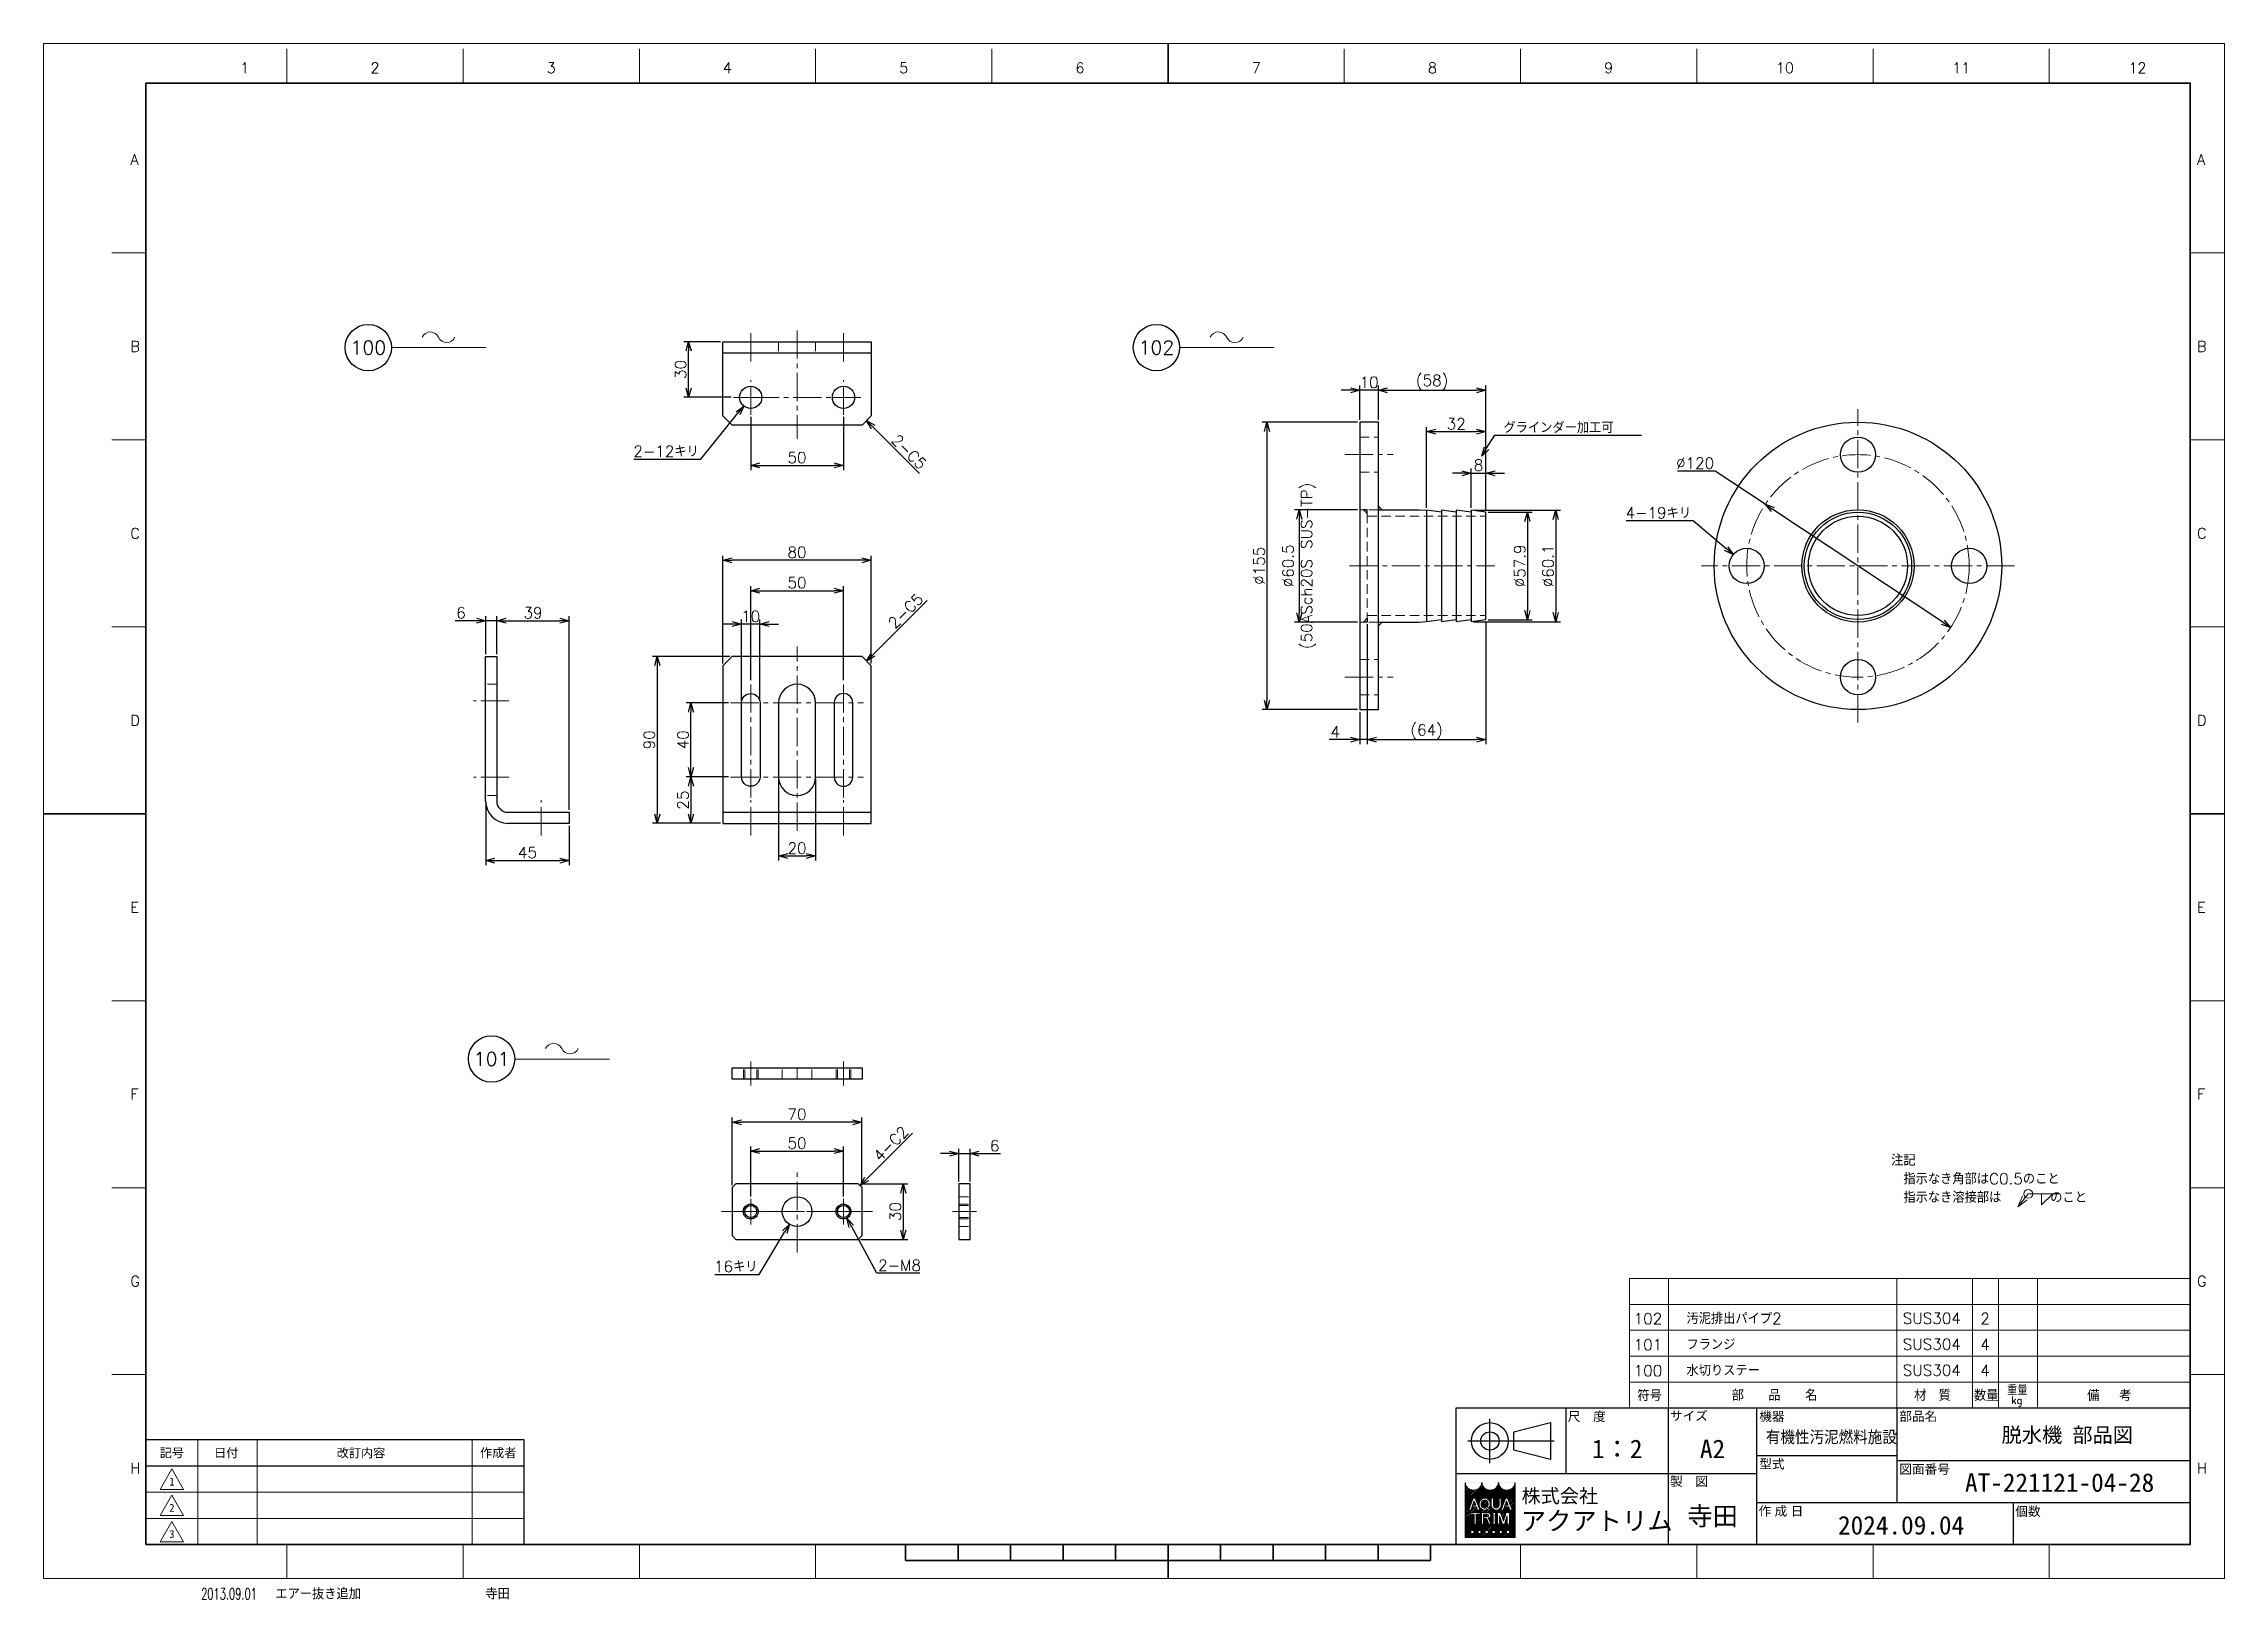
# Model space of a CAD drawing. Header units: millimetres. Extents: x 0 to 1176, y -11 to 828.
import ezdxf
from ezdxf import colors
from ezdxf.entities.mleader import LeaderData, LeaderLine
from ezdxf.enums import TextEntityAlignment as Align
from ezdxf.math import Vec2, Vec3

# ---------------------------------------------------------------- set-up
doc = ezdxf.new("R2010")
doc.units = ezdxf.units.MM
doc.header["$LTSCALE"] = 0.8
doc.header["$PDMODE"] = 99
doc.header["$PDSIZE"] = 1
doc.linetypes.add('CENTER2', pattern=[28.575, 19.05, -3.175, 3.175, -3.175])
doc.linetypes.add('HIDDEN', pattern=[9.525, 6.35, -3.175])
for name, color, linetype, lineweight in [('04_HIDDEN', 2, 'HIDDEN', 13), ('05_CENTER', 4, 'CENTER2', 13), ('07_TEXT', 3, 'Continuous', 13), ('08_DIM', 3, 'Continuous', 13), ('90_FRAME', 5, 'Continuous', 35)]:
    doc.layers.add(name, color=color, linetype=linetype, lineweight=lineweight)
doc.layers.add('10_DRAFT', color=8, linetype='Continuous', lineweight=0, plot=False)
doc.layers.add('91_BLANK', color=5, linetype='Continuous', lineweight=0, plot=False)
doc.styles.add('KSS_TXT', font='txt.shx', dxfattribs={"bigfont": 'extfont2.shx'})
doc.styles.add('MS_G', font='MS Gothic.ttf')
doc.styles.get("Standard").update_dxf_attribs({"font": 'txt.shx', "bigfont": 'extfont2.shx'})
doc.styles.add('表題用', font='MS PGothic.ttf')
doc.dimstyles.new('KSS_DIM', dxfattribs={"dimscale": 2, "dimtxt": 3, "dimasz": 2.5, "dimexe": 1.25, "dimexo": 0.625, "dimtad": 1, "dimdsep": 46, "dimtxsty": 'KSS_TXT', "dimblk": 'OPEN30', "dimcen": 0, "dimazin": 2, "dimtfac": 0.75, "dimtmove": 0, "dimatfit": 3, "dimldrblk": 'OPEN30', "dimfxl": 1.25, "dimtolj": 1, "dimarcsym": 0})
doc.dimstyles.new('KSS_DIM$3', dxfattribs={"dimscale": 2, "dimtxt": 3, "dimasz": 2.5, "dimexe": 1.25, "dimexo": 0.625, "dimtad": 1, "dimtih": 1, "dimtoh": 1, "dimdsep": 46, "dimtxsty": 'KSS_TXT', "dimblk": 'OPEN30', "dimcen": 0, "dimazin": 2, "dimtfac": 0.75, "dimtofl": 0, "dimtmove": 0, "dimatfit": 3, "dimldrblk": 'OPEN30', "dimfxl": 1.25, "dimtolj": 1, "dimarcsym": 0})

msp = doc.modelspace()

# ---------------------------------------------------------------- texts
at = {"layer": '07_TEXT', "ltscale": 2, "insert": (996.33, 228.624), "char_height": 6, "attachment_point": 1}
msp.add_mtext_dynamic_manual_height_columns('注記\\P\u3000指示なき角部はC0.5のこと\\P\u3000指示なき溶接部は\u3000\u3000\u3000\u3000のこと', width=143.62098, gutter_width=15, heights=[0], dxfattribs=at)
at = {"layer": '90_FRAME', "color": 0, "lineweight": 13, "style": 'KSS_TXT'}
for s, p in [('1', (108.455, 810.166)), ('2', (178.696, 810.166)), ('3', (273.741, 810.166)), ('4', (368.787, 810.166)), ('5', (463.832, 810.166)), ('6', (558.878, 810.166)), ('7', (653.923, 810.166)), ('8', (748.968, 810.166)), ('9', (844.014, 810.166)), ('10', (939.059, 810.166)), ('11', (1034.105, 810.166)), ('12', (1129.15, 810.166))]:
    msp.add_text(s, height=5.68, dxfattribs=at).set_placement(p, align=Align.BOTTOM_CENTER)
for s, p in [('A', (46.799, 765.268)), ('A', (1161.298, 765.268)), ('B', (46.799, 664.452)), ('B', (1161.298, 664.452)), ('C', (46.799, 563.636)), ('C', (1161.298, 563.636)), ('D', (46.799, 462.82)), ('D', (1161.298, 462.82)), ('E', (46.799, 362.004)), ('E', (1161.298, 362.004)), ('F', (46.799, 261.188)), ('F', (1161.298, 261.188)), ('G', (46.799, 160.372)), ('G', (1161.298, 160.372)), ('H', (46.799, 59.556)), ('H', (1161.298, 59.556))]:
    msp.add_text(s, height=5.68, dxfattribs=at).set_placement(p, align=Align.MIDDLE_LEFT)
at = {"layer": '90_FRAME', "color": 3, "lineweight": 13}
for s, p in [('102', (865.181, 140.111)), ('2', (1046.994, 140.212)), ('101', (865.181, 126.111)), ('4', (1046.994, 126.212)), ('100', (865.181, 112.111)), ('4', (1046.994, 112.212))]:
    msp.add_text(s, height=6, dxfattribs=at).set_placement(p, align=Align.MIDDLE_CENTER)
for s, height, p in [('汚泥排出パイプ2', 6, (885.95, 137.266)), ('SUS304', 6, (1002.6, 137.345)), ('フランジ', 6, (885.95, 123.266)), ('SUS304', 6, (1002.6, 123.345)), ('水切りステー', 6, (885.95, 109.266)), ('SUS304', 6, (1002.6, 109.345)), ('符号', 6, (859.472, 95.679)), ('部\u3000\u3000品\u3000\u3000名', 6, (910.337, 95.897)), ('材\u3000質', 6, (1008.714, 95.825)), ('数量', 6, (1041.001, 95.78)), ('重量', 5, (1058.839, 99.052)), ('kg', 4, (1061.049, 94.16)), ('備  考', 6, (1102.026, 95.679)), ('エアー抜き追加', 6, (124.937, -11.205)), ('寺田', 6, (238.21, -11.205))]:
    msp.add_text(s, height=height, dxfattribs=at).set_placement(p)
at = {"layer": '90_FRAME', "color": 0, "style": '表題用'}
for s, p in [('尺\u3000度', (821.936, 87.438)), ('サイズ', (877.093, 87.811)), ('機器', (925.213, 87.521)), ('部品名', (1000.737, 87.521)), ('型式', (925.213, 61.814)), ('図面番号', (1000.737, 58.985)), ('製\u3000図', (877.093, 52.454)), ('作 成 日', (924.868, 36.416)), ('個数', (1063.312, 36.278))]:
    msp.add_text(s, height=5, dxfattribs=at).set_placement(p, align=Align.MIDDLE_LEFT)
at = {"layer": '90_FRAME', "color": 0, "style": 'MS_G'}
for s, height, p in [('脱水機 部品図', 8, (1055.891, 73.445)), ('AT-221121-04-28', 10, (1036.167, 46.773)), ('2024.09.04', 10, (967.689, 23.755))]:
    msp.add_text(s, height=height, dxfattribs=at).set_placement(p)
at = {"layer": '90_FRAME', "color": 0, "style": '表題用'}
for s, p in [('記号', (69.161, 67.824)), ('日付', (98.474, 67.824)), ('作成者', (245.161, 67.824))]:
    msp.add_text(s, height=4.8, dxfattribs=at).set_placement(p, align=Align.MIDDLE_CENTER)
at = {"layer": '90_FRAME', "color": 0}
for s, height, style, p in [('改訂内容', 4.8, '表題用', (171.161, 67.824)), ('A2', 10, 'MS_G', (900.025, 69.945))]:
    msp.add_text(s, height=height, dxfattribs=dict(at, style=style)).set_placement(p, align=Align.MIDDLE)
at = {"layer": '90_FRAME', "color": 0, "style": 'MS_G', "width": 0.9}
msp.add_text('有機性汚泥燃料施設', height=6.4, dxfattribs=at).set_placement((928.735, 73.158))
at = {"layer": '90_FRAME', "color": 0, "lineweight": 13, "style": 'MS_G'}
for s, p in [('1', (69.161, 52.267)), ('2', (69.161, 38.124)), ('3', (69.161, 23.981))]:
    msp.add_text(s, height=4.243, dxfattribs=at).set_placement(p, align=Align.MIDDLE)
at = {"layer": '90_FRAME', "color": 4, "style": 'MS_G'}
msp.add_text('株式会社', height=7.5608, dxfattribs=at).set_placement((817.673, 44.572), align=Align.MIDDLE_CENTER)
msp.add_text('アクアトリム', height=10, dxfattribs=at).set_placement((796.63, 26.106))
at = {"layer": '90_FRAME', "color": 3, "lineweight": 13, "width": 0.65}
msp.add_text('2013.09.01', height=6, dxfattribs=at).set_placement((84.953, -11.205))
at = {"layer": '90_FRAME', "color": 0, "style": 'MS_G'}
for tag, p in [('1：2', (848.618, 69.945)), ('寺田', (900.025, 33.881))]:
    msp.add_attdef(tag, text='', height=10, dxfattribs=at).set_placement(p, align=Align.MIDDLE)

# ---------------------------------------------------------------- blocks, each defined once
blk = doc.blocks.new('Weld-line')
blk.add_line((0, 0), (1, 0))
blk = doc.blocks.new('Weld10-s5')
blk.add_circle((0, 0), 2)
blk = doc.blocks.new('Weld10-a1')
for p, q in [((5, 0), (0, 5)), ((0, 5), (0, 0)), ((0, 0), (5, 0))]:
    blk.add_line(p, q)
at = {"width": 0.9}
blk.add_attdef('S', text='', height=2.8, dxfattribs=at).set_placement((-2, 1), align=Align.RIGHT)
blk.add_attdef('L', (8, 1), '', height=2.8, dxfattribs=at)
blk = doc.blocks.new('_Open30')
at = {"color": 0, "linetype": 'ByBlock', "lineweight": -2}
for p, q in [((-1, 0.27), (0, 0)), ((0, 0), (-1, -0.27)), ((0, 0), (-1, 0))]:
    blk.add_line(p, q, dxfattribs=at)
blk = doc.blocks.new('AM_BALLOON1')
at = {"transparency": 16777216}
blk.add_circle((0, 0), 5, dxfattribs=at)
blk.add_attdef('B_NUMBER', text='', height=3, dxfattribs=at).set_placement((0, 0), align=Align.MIDDLE_CENTER)
blk = doc.blocks.new('_OPEN')
at = {"color": 0, "linetype": 'ByBlock'}
for p, q in [((-1, 0.17), (0, 0)), ((0, 0), (-1, -0.17)), ((0, 0), (-1, 0))]:
    blk.add_line(p, q, dxfattribs=at)
blk = doc.blocks.new('p1ba05')
for centre, start, end in [((-2.95, 0.29), 24.2276, 155.5758), ((0, 1.62), 204.2276, 335.5758)]:
    blk.add_arc(centre, 1.62, start, end)
blk = doc.blocks.new('*D156')
at = {"layer": '08_DIM', "color": 0, "lineweight": -2, "transparency": 16777216}
for p, q in [((370.1, 497.3), (328.4, 497.3)), ((330.9, 492.3), (330.9, 412.3)), ((365.1, 407.3), (328.4, 407.3))]:
    blk.add_line(p, q, dxfattribs=at)
at = {"layer": 'Defpoints', "color": 0, "transparency": 16777216}
for p in [(371.3, 497.3), (330.9, 407.3), (366.3, 407.3)]:
    blk.add_point(p, dxfattribs=at)
at = {"layer": '08_DIM', "color": 0, "lineweight": -2, "transparency": 16777216, "xscale": 5, "yscale": 5, "zscale": 5}
for p, rotation in [((330.9, 497.3), 90), ((330.9, 407.3), 270)]:
    blk.add_blockref('_Open30', p, dxfattribs=dict(at, rotation=rotation))
at = {"layer": '08_DIM', "color": 0, "transparency": 16777216, "insert": (326.6, 452.3), "char_height": 6, "attachment_point": 5, "rotation": 90, "style": 'KSS_TXT'}
blk.add_mtext('\\A1;90', dxfattribs=at)
blk = doc.blocks.new('*D157')
at = {"layer": '08_DIM', "color": 0, "lineweight": -2, "transparency": 16777216}
for p, q in [((488.6, 229.2), (483.6, 229.2)), ((493.6, 214.2), (493.6, 231.7)), ((493.6, 229.2), (499.6, 229.2)), ((499.6, 214.2), (499.6, 231.7)), ((504.6, 229.2), (516.1, 229.2))]:
    blk.add_line(p, q, dxfattribs=at)
at = {"layer": 'Defpoints', "color": 0, "transparency": 16777216}
for p in [(499.6, 229.2), (493.6, 212.9), (499.6, 212.9)]:
    blk.add_point(p, dxfattribs=at)
at = {"layer": '08_DIM', "color": 0, "lineweight": -2, "transparency": 16777216, "xscale": 5, "yscale": 5, "zscale": 5}
blk.add_blockref('_Open30', (493.6, 229.2), dxfattribs=at)
at = {"layer": '08_DIM', "color": 0, "lineweight": -2, "transparency": 16777216, "xscale": 5, "yscale": 5, "zscale": 5, "rotation": 180}
blk.add_blockref('_Open30', (499.6, 229.2), dxfattribs=at)
at = {"layer": '08_DIM', "color": 0, "transparency": 16777216, "insert": (512.9, 233.4), "char_height": 6, "attachment_point": 5, "style": 'KSS_TXT'}
blk.add_mtext('\\A1;6', dxfattribs=at)
blk = doc.blocks.new('*D158')
at = {"layer": '08_DIM', "color": 0, "lineweight": -2, "transparency": 16777216}
for p, q in [((440.6, 212.9), (466.1, 212.9)), ((463.6, 207.9), (463.6, 187.9)), ((440.6, 182.9), (466.1, 182.9))]:
    blk.add_line(p, q, dxfattribs=at)
at = {"layer": 'Defpoints', "color": 0, "transparency": 16777216}
for p in [(439.3, 212.9), (439.3, 182.9), (463.6, 182.9)]:
    blk.add_point(p, dxfattribs=at)
at = {"layer": '08_DIM', "color": 0, "lineweight": -2, "transparency": 16777216, "xscale": 5, "yscale": 5, "zscale": 5}
for p, rotation in [((463.6, 212.9), 90), ((463.6, 182.9), 270)]:
    blk.add_blockref('_Open30', p, dxfattribs=dict(at, rotation=rotation))
at = {"layer": '08_DIM', "color": 0, "transparency": 16777216, "insert": (459.3, 197.9), "char_height": 6, "attachment_point": 5, "rotation": 90, "style": 'KSS_TXT'}
blk.add_mtext('\\A1;30', dxfattribs=at)
blk = doc.blocks.new('*D159')
at = {"layer": '08_DIM', "color": 0, "lineweight": -2, "transparency": 16777216}
for p, q in [((371.3, 212.2), (371.3, 248.6)), ((441.3, 212.2), (441.3, 248.6)), ((436.3, 246.1), (376.3, 246.1))]:
    blk.add_line(p, q, dxfattribs=at)
at = {"layer": 'Defpoints', "color": 0, "transparency": 16777216}
for p in [(371.3, 246.1), (371.3, 210.9), (441.3, 210.9)]:
    blk.add_point(p, dxfattribs=at)
at = {"layer": '08_DIM', "color": 0, "lineweight": -2, "transparency": 16777216, "xscale": 5, "yscale": 5, "zscale": 5, "rotation": 180}
blk.add_blockref('_Open30', (371.3, 246.1), dxfattribs=at)
at = {"layer": '08_DIM', "color": 0, "lineweight": -2, "transparency": 16777216, "xscale": 5, "yscale": 5, "zscale": 5}
blk.add_blockref('_Open30', (441.3, 246.1), dxfattribs=at)
at = {"layer": '08_DIM', "color": 0, "transparency": 16777216, "insert": (406.3, 250.4), "char_height": 6, "attachment_point": 5, "style": 'KSS_TXT'}
blk.add_mtext('\\A1;70', dxfattribs=at)
blk = doc.blocks.new('*D160')
at = {"layer": '08_DIM', "color": 0, "lineweight": -2, "transparency": 16777216}
for p, q in [((381.3, 206.1), (381.3, 233)), ((386.3, 230.5), (426.3, 230.5)), ((431.3, 206.1), (431.3, 233))]:
    blk.add_line(p, q, dxfattribs=at)
at = {"layer": 'Defpoints', "color": 0, "transparency": 16777216}
for p in [(431.3, 230.5), (381.3, 204.8), (431.3, 204.8)]:
    blk.add_point(p, dxfattribs=at)
at = {"layer": '08_DIM', "color": 0, "lineweight": -2, "transparency": 16777216, "xscale": 5, "yscale": 5, "zscale": 5, "rotation": 180}
blk.add_blockref('_Open30', (381.3, 230.5), dxfattribs=at)
at = {"layer": '08_DIM', "color": 0, "lineweight": -2, "transparency": 16777216, "xscale": 5, "yscale": 5, "zscale": 5}
blk.add_blockref('_Open30', (431.3, 230.5), dxfattribs=at)
at = {"layer": '08_DIM', "color": 0, "transparency": 16777216, "insert": (406.3, 234.8), "char_height": 6, "attachment_point": 5, "style": 'KSS_TXT'}
blk.add_mtext('\\A1;50', dxfattribs=at)
blk = doc.blocks.new('M8Tz_2')
at = {"color": 0}
for radius in [4, 3.25]:
    blk.add_circle((0, 0), radius, dxfattribs=at)
at = {"layer": '05_CENTER'}
for p, q in [((6.9, 0), (-6.9, 0)), ((0, -6.9), (0, 6.9))]:
    blk.add_line(p, q, dxfattribs=at)
blk = doc.blocks.new('*D161')
at = {"layer": '08_DIM', "color": 0, "lineweight": -2, "transparency": 16777216}
for p, q in [((365.1, 667), (345.3, 667)), ((347.8, 642), (347.8, 662)), ((370.8, 637), (345.3, 637))]:
    blk.add_line(p, q, dxfattribs=at)
at = {"layer": 'Defpoints', "color": 0, "transparency": 16777216}
for p in [(347.8, 667), (366.3, 667), (372, 637)]:
    blk.add_point(p, dxfattribs=at)
at = {"layer": '08_DIM', "color": 0, "lineweight": -2, "transparency": 16777216, "xscale": 5, "yscale": 5, "zscale": 5}
for p, rotation in [((347.8, 667), 90), ((347.8, 637), 270)]:
    blk.add_blockref('_Open30', p, dxfattribs=dict(at, rotation=rotation))
at = {"layer": '08_DIM', "color": 0, "transparency": 16777216, "insert": (343.5, 652), "char_height": 6, "attachment_point": 5, "rotation": 90, "style": 'KSS_TXT'}
blk.add_mtext('\\A1;30', dxfattribs=at)
blk = doc.blocks.new('*D162')
at = {"layer": '08_DIM', "color": 0, "lineweight": -2, "transparency": 16777216}
for p, q in [((381.3, 626.4), (381.3, 597.8)), ((431.3, 626.4), (431.3, 597.8)), ((386.3, 600.3), (426.3, 600.3))]:
    blk.add_line(p, q, dxfattribs=at)
at = {"layer": 'Defpoints', "color": 0, "transparency": 16777216}
for p in [(381.3, 627.6), (431.3, 627.6), (431.3, 600.3)]:
    blk.add_point(p, dxfattribs=at)
at = {"layer": '08_DIM', "color": 0, "lineweight": -2, "transparency": 16777216, "xscale": 5, "yscale": 5, "zscale": 5, "rotation": 180}
blk.add_blockref('_Open30', (381.3, 600.3), dxfattribs=at)
at = {"layer": '08_DIM', "color": 0, "lineweight": -2, "transparency": 16777216, "xscale": 5, "yscale": 5, "zscale": 5}
blk.add_blockref('_Open30', (431.3, 600.3), dxfattribs=at)
at = {"layer": '08_DIM', "color": 0, "transparency": 16777216, "insert": (406.3, 604.5), "char_height": 6, "attachment_point": 5, "style": 'KSS_TXT'}
blk.add_mtext('\\A1;50', dxfattribs=at)
blk = doc.blocks.new('*D163')
at = {"layer": '08_DIM', "color": 0, "lineweight": -2, "transparency": 16777216}
for p, q in [((238.4, 418), (238.4, 384.7)), ((283.4, 406), (283.4, 384.7)), ((243.4, 387.2), (278.4, 387.2))]:
    blk.add_line(p, q, dxfattribs=at)
at = {"layer": 'Defpoints', "color": 0, "transparency": 16777216}
for p in [(238.4, 419.3), (283.4, 407.3), (283.4, 387.2)]:
    blk.add_point(p, dxfattribs=at)
at = {"layer": '08_DIM', "color": 0, "lineweight": -2, "transparency": 16777216, "xscale": 5, "yscale": 5, "zscale": 5, "rotation": 180}
blk.add_blockref('_Open30', (238.4, 387.2), dxfattribs=at)
at = {"layer": '08_DIM', "color": 0, "lineweight": -2, "transparency": 16777216, "xscale": 5, "yscale": 5, "zscale": 5}
blk.add_blockref('_Open30', (283.4, 387.2), dxfattribs=at)
at = {"layer": '08_DIM', "color": 0, "transparency": 16777216, "insert": (260.9, 391.5), "char_height": 6, "attachment_point": 5, "style": 'KSS_TXT'}
blk.add_mtext('\\A1;45', dxfattribs=at)
blk = doc.blocks.new('*D164')
at = {"layer": '08_DIM', "color": 0, "lineweight": -2, "transparency": 16777216}
for p, q in [((244.4, 498.5), (244.4, 519)), ((283.4, 414.5), (283.4, 519)), ((249.4, 516.5), (278.4, 516.5))]:
    blk.add_line(p, q, dxfattribs=at)
at = {"layer": 'Defpoints', "color": 0, "transparency": 16777216}
for p in [(283.4, 516.5), (244.4, 497.3), (283.4, 413.3)]:
    blk.add_point(p, dxfattribs=at)
at = {"layer": '08_DIM', "color": 0, "lineweight": -2, "transparency": 16777216, "xscale": 5, "yscale": 5, "zscale": 5, "rotation": 180}
blk.add_blockref('_Open30', (244.4, 516.5), dxfattribs=at)
at = {"layer": '08_DIM', "color": 0, "lineweight": -2, "transparency": 16777216, "xscale": 5, "yscale": 5, "zscale": 5}
blk.add_blockref('_Open30', (283.4, 516.5), dxfattribs=at)
at = {"layer": '08_DIM', "color": 0, "transparency": 16777216, "insert": (263.9, 520.8), "char_height": 6, "attachment_point": 5, "style": 'KSS_TXT'}
blk.add_mtext('\\A1;39', dxfattribs=at)
blk = doc.blocks.new('*D165')
at = {"layer": '08_DIM', "color": 0, "lineweight": -2, "transparency": 16777216}
for p, q in [((238.4, 498.5), (238.4, 519)), ((244.4, 498.5), (244.4, 519)), ((233.4, 516.5), (221.9, 516.5)), ((244.4, 516.5), (238.4, 516.5)), ((249.4, 516.5), (254.4, 516.5))]:
    blk.add_line(p, q, dxfattribs=at)
at = {"layer": 'Defpoints', "color": 0, "transparency": 16777216}
for p in [(238.4, 516.5), (238.4, 497.3), (244.4, 497.3)]:
    blk.add_point(p, dxfattribs=at)
at = {"layer": '08_DIM', "color": 0, "lineweight": -2, "transparency": 16777216, "xscale": 5, "yscale": 5, "zscale": 5}
blk.add_blockref('_Open30', (238.4, 516.5), dxfattribs=at)
at = {"layer": '08_DIM', "color": 0, "lineweight": -2, "transparency": 16777216, "xscale": 5, "yscale": 5, "zscale": 5, "rotation": 180}
blk.add_blockref('_Open30', (244.4, 516.5), dxfattribs=at)
at = {"layer": '08_DIM', "color": 0, "transparency": 16777216, "insert": (225.1, 520.8), "char_height": 6, "attachment_point": 5, "style": 'KSS_TXT'}
blk.add_mtext('\\A1;6', dxfattribs=at)
blk = doc.blocks.new('*D166')
at = {"layer": '08_DIM', "color": 0, "lineweight": -2, "transparency": 16777216}
for p, q in [((369.3, 472.3), (346.6, 472.3)), ((349.1, 437.3), (349.1, 467.3)), ((369.3, 432.3), (346.6, 432.3))]:
    blk.add_line(p, q, dxfattribs=at)
at = {"layer": 'Defpoints', "color": 0, "transparency": 16777216}
for p in [(349.1, 472.3), (370.5, 472.3), (370.5, 432.3)]:
    blk.add_point(p, dxfattribs=at)
at = {"layer": '08_DIM', "color": 0, "lineweight": -2, "transparency": 16777216, "xscale": 5, "yscale": 5, "zscale": 5}
for p, rotation in [((349.1, 472.3), 90), ((349.1, 432.3), 270)]:
    blk.add_blockref('_Open30', p, dxfattribs=dict(at, rotation=rotation))
at = {"layer": '08_DIM', "color": 0, "transparency": 16777216, "insert": (344.8, 452.3), "char_height": 6, "attachment_point": 5, "rotation": 90, "style": 'KSS_TXT'}
blk.add_mtext('\\A1;40', dxfattribs=at)
blk = doc.blocks.new('*D167')
at = {"layer": '08_DIM', "color": 0, "lineweight": -2, "transparency": 16777216}
for p, q in [((369.3, 432.3), (346.6, 432.3)), ((349.1, 427.3), (349.1, 412.3)), ((365.1, 407.3), (346.6, 407.3))]:
    blk.add_line(p, q, dxfattribs=at)
at = {"layer": 'Defpoints', "color": 0, "transparency": 16777216}
for p in [(370.5, 432.3), (349.1, 407.3), (366.3, 407.3)]:
    blk.add_point(p, dxfattribs=at)
at = {"layer": '08_DIM', "color": 0, "lineweight": -2, "transparency": 16777216, "xscale": 5, "yscale": 5, "zscale": 5}
for p, rotation in [((349.1, 432.3), 90), ((349.1, 407.3), 270)]:
    blk.add_blockref('_Open30', p, dxfattribs=dict(at, rotation=rotation))
at = {"layer": '08_DIM', "color": 0, "transparency": 16777216, "insert": (344.8, 419.8), "char_height": 6, "attachment_point": 5, "rotation": 90, "style": 'KSS_TXT'}
blk.add_mtext('\\A1;25', dxfattribs=at)
blk = doc.blocks.new('*D168')
at = {"layer": '08_DIM', "color": 0, "lineweight": -2, "transparency": 16777216}
for p, q in [((366.3, 493.5), (366.3, 551.6)), ((441.3, 549.1), (371.3, 549.1)), ((446.3, 493.5), (446.3, 551.6))]:
    blk.add_line(p, q, dxfattribs=at)
at = {"layer": 'Defpoints', "color": 0, "transparency": 16777216}
for p in [(366.3, 549.1), (366.3, 492.3), (446.3, 492.3)]:
    blk.add_point(p, dxfattribs=at)
at = {"layer": '08_DIM', "color": 0, "lineweight": -2, "transparency": 16777216, "xscale": 5, "yscale": 5, "zscale": 5, "rotation": 180}
blk.add_blockref('_Open30', (366.3, 549.1), dxfattribs=at)
at = {"layer": '08_DIM', "color": 0, "lineweight": -2, "transparency": 16777216, "xscale": 5, "yscale": 5, "zscale": 5}
blk.add_blockref('_Open30', (446.3, 549.1), dxfattribs=at)
at = {"layer": '08_DIM', "color": 0, "transparency": 16777216, "insert": (406.3, 553.4), "char_height": 6, "attachment_point": 5, "style": 'KSS_TXT'}
blk.add_mtext('\\A1;80', dxfattribs=at)
blk = doc.blocks.new('*D169')
at = {"layer": '08_DIM', "color": 0, "lineweight": -2, "transparency": 16777216}
for p, q in [((381.3, 484.5), (381.3, 535.2)), ((386.3, 532.7), (426.3, 532.7)), ((431.3, 484.5), (431.3, 535.2))]:
    blk.add_line(p, q, dxfattribs=at)
at = {"layer": 'Defpoints', "color": 0, "transparency": 16777216}
for p in [(431.3, 532.7), (381.3, 483.3), (431.3, 483.3)]:
    blk.add_point(p, dxfattribs=at)
at = {"layer": '08_DIM', "color": 0, "lineweight": -2, "transparency": 16777216, "xscale": 5, "yscale": 5, "zscale": 5, "rotation": 180}
blk.add_blockref('_Open30', (381.3, 532.7), dxfattribs=at)
at = {"layer": '08_DIM', "color": 0, "lineweight": -2, "transparency": 16777216, "xscale": 5, "yscale": 5, "zscale": 5}
blk.add_blockref('_Open30', (431.3, 532.7), dxfattribs=at)
at = {"layer": '08_DIM', "color": 0, "transparency": 16777216, "insert": (406.3, 537), "char_height": 6, "attachment_point": 5, "style": 'KSS_TXT'}
blk.add_mtext('\\A1;50', dxfattribs=at)
blk = doc.blocks.new('*D170')
at = {"layer": '08_DIM', "color": 0, "lineweight": -2, "transparency": 16777216}
for p, q in [((371.3, 514.7), (366.3, 514.7)), ((376.3, 473.5), (376.3, 517.2)), ((386.3, 514.7), (376.3, 514.7)), ((386.3, 473.5), (386.3, 517.2)), ((391.3, 514.7), (396.3, 514.7))]:
    blk.add_line(p, q, dxfattribs=at)
at = {"layer": 'Defpoints', "color": 0, "transparency": 16777216}
for p in [(376.3, 514.7), (376.3, 472.3), (386.3, 472.3)]:
    blk.add_point(p, dxfattribs=at)
at = {"layer": '08_DIM', "color": 0, "lineweight": -2, "transparency": 16777216, "xscale": 5, "yscale": 5, "zscale": 5}
blk.add_blockref('_Open30', (376.3, 514.7), dxfattribs=at)
at = {"layer": '08_DIM', "color": 0, "lineweight": -2, "transparency": 16777216, "xscale": 5, "yscale": 5, "zscale": 5, "rotation": 180}
blk.add_blockref('_Open30', (386.3, 514.7), dxfattribs=at)
at = {"layer": '08_DIM', "color": 0, "transparency": 16777216, "insert": (381.3, 518.9), "char_height": 6, "attachment_point": 5, "style": 'KSS_TXT'}
blk.add_mtext('\\A1;10', dxfattribs=at)
blk = doc.blocks.new('*D171')
at = {"layer": '08_DIM', "color": 0, "lineweight": -2, "transparency": 16777216}
for p, q in [((396.3, 431), (396.3, 387.2)), ((416.3, 431), (416.3, 387.2)), ((401.3, 389.7), (411.3, 389.7))]:
    blk.add_line(p, q, dxfattribs=at)
at = {"layer": 'Defpoints', "color": 0, "transparency": 16777216}
for p in [(396.3, 432.3), (416.3, 432.3), (416.3, 389.7)]:
    blk.add_point(p, dxfattribs=at)
at = {"layer": '08_DIM', "color": 0, "lineweight": -2, "transparency": 16777216, "xscale": 5, "yscale": 5, "zscale": 5, "rotation": 180}
blk.add_blockref('_Open30', (396.3, 389.7), dxfattribs=at)
at = {"layer": '08_DIM', "color": 0, "lineweight": -2, "transparency": 16777216, "xscale": 5, "yscale": 5, "zscale": 5}
blk.add_blockref('_Open30', (416.3, 389.7), dxfattribs=at)
at = {"layer": '08_DIM', "color": 0, "transparency": 16777216, "insert": (406.3, 393.9), "char_height": 6, "attachment_point": 5, "style": 'KSS_TXT'}
blk.add_mtext('\\A1;20', dxfattribs=at)
blk = doc.blocks.new('*D172')
at = {"layer": '08_DIM', "color": 0, "lineweight": -2, "transparency": 16777216}
for p, q in [((354.4, 603.6), (374.4, 628.4)), ((318.3, 603.6), (354.4, 603.6))]:
    blk.add_line(p, q, dxfattribs=at)
at = {"layer": 'Defpoints', "color": 0, "transparency": 16777216}
for p in [(385.1, 641.6), (377.6, 632.3)]:
    blk.add_point(p, dxfattribs=at)
at = {"layer": '08_DIM', "color": 0, "lineweight": -2, "transparency": 16777216, "xscale": 5, "yscale": 5, "zscale": 5, "rotation": 51.04812904938363}
blk.add_blockref('_Open30', (377.6, 632.3), dxfattribs=at)
at = {"layer": '08_DIM', "color": 0, "transparency": 16777216, "insert": (335.7, 607.9), "char_height": 6, "attachment_point": 5, "style": 'KSS_TXT'}
blk.add_mtext('\\A1;2-12キリ', dxfattribs=at)
blk = doc.blocks.new('*D173')
at = {"layer": '08_DIM', "color": 0, "lineweight": -2, "transparency": 16777216}
blk.add_line((447.4, 620.9), (472.4, 595.9), dxfattribs=at)
at = {"layer": 'Defpoints', "color": 0, "transparency": 16777216}
for p in [(443.8, 624.5), (483.6, 584.7), (483.6, 584.7)]:
    blk.add_point(p, dxfattribs=at)
at = {"layer": '08_DIM', "color": 0, "lineweight": -2, "transparency": 16777216, "xscale": 5, "yscale": 5, "zscale": 5, "rotation": 135}
blk.add_blockref('_Open30', (443.8, 624.5), dxfattribs=at)
at = {"layer": '08_DIM', "color": 0, "transparency": 16777216, "insert": (466.7, 607.6), "char_height": 6, "attachment_point": 5, "rotation": 315, "style": 'KSS_TXT'}
blk.add_mtext('\\A1;2-C5', dxfattribs=at)
blk = doc.blocks.new('*D174')
at = {"layer": '08_DIM', "color": 0, "lineweight": -2, "transparency": 16777216}
blk.add_line((447.4, 498.3), (476.5, 527.4), dxfattribs=at)
at = {"layer": 'Defpoints', "color": 0, "transparency": 16777216}
for p in [(491.9, 542.8), (491.9, 542.8), (443.8, 494.8)]:
    blk.add_point(p, dxfattribs=at)
at = {"layer": '08_DIM', "color": 0, "lineweight": -2, "transparency": 16777216, "xscale": 5, "yscale": 5, "zscale": 5, "rotation": 225}
blk.add_blockref('_Open30', (443.8, 494.8), dxfattribs=at)
at = {"layer": '08_DIM', "color": 0, "transparency": 16777216, "insert": (464.9, 521.8), "char_height": 6, "attachment_point": 5, "rotation": 45, "style": 'KSS_TXT'}
blk.add_mtext('\\A1;2-C5', dxfattribs=at)
blk = doc.blocks.new('*D142')
at = {"layer": '08_DIM', "color": 0, "lineweight": -2, "transparency": 16777216}
for p, q in [((449.3, 164.7), (435.6, 190)), ((472.6, 164.7), (449.3, 164.7))]:
    blk.add_line(p, q, dxfattribs=at)
at = {"layer": 'Defpoints', "color": 0, "transparency": 16777216}
for p in [(429.4, 201.4), (433.2, 194.4)]:
    blk.add_point(p, dxfattribs=at)
at = {"layer": '08_DIM', "color": 0, "lineweight": -2, "transparency": 16777216, "xscale": 5, "yscale": 5, "zscale": 5, "rotation": 118.4137593442515}
blk.add_blockref('_Open30', (433.2, 194.4), dxfattribs=at)
at = {"layer": '08_DIM', "color": 0, "transparency": 16777216, "insert": (461.6, 168.9), "char_height": 6, "attachment_point": 5, "style": 'KSS_TXT'}
blk.add_mtext('\\A1;2-M8', dxfattribs=at)
blk = doc.blocks.new('*D143')
at = {"layer": '08_DIM', "color": 0, "lineweight": -2, "transparency": 16777216}
blk.add_line((443.9, 215.5), (468.6, 240.1), dxfattribs=at)
at = {"layer": 'Defpoints', "color": 0, "transparency": 16777216}
for p in [(473.5, 245), (473.5, 245), (440.3, 211.9)]:
    blk.add_point(p, dxfattribs=at)
at = {"layer": '08_DIM', "color": 0, "lineweight": -2, "transparency": 16777216, "xscale": 5, "yscale": 5, "zscale": 5, "rotation": 225}
blk.add_blockref('_Open30', (440.3, 211.9), dxfattribs=at)
at = {"layer": '08_DIM', "color": 0, "transparency": 16777216, "insert": (456.9, 234.5), "char_height": 6, "attachment_point": 5, "rotation": 45, "style": 'KSS_TXT'}
blk.add_mtext('\\A1;4-C2', dxfattribs=at)
blk = doc.blocks.new('*D144')
at = {"layer": '08_DIM', "color": 0, "lineweight": -2, "transparency": 16777216}
for p, q in [((385.9, 164), (399.6, 186.8)), ((361.9, 164), (385.9, 164))]:
    blk.add_line(p, q, dxfattribs=at)
at = {"layer": 'Defpoints', "color": 0, "transparency": 16777216}
for p in [(410.5, 204.8), (402.2, 191.1)]:
    blk.add_point(p, dxfattribs=at)
at = {"layer": '08_DIM', "color": 0, "lineweight": -2, "transparency": 16777216, "xscale": 5, "yscale": 5, "zscale": 5, "rotation": 58.95791104786242}
blk.add_blockref('_Open30', (402.2, 191.1), dxfattribs=at)
at = {"layer": '08_DIM', "color": 0, "transparency": 16777216, "insert": (373.3, 168.3), "char_height": 6, "attachment_point": 5, "style": 'KSS_TXT'}
blk.add_mtext('\\A1;16キリ', dxfattribs=at)
blk = doc.blocks.new('*D145')
at = {"layer": '08_DIM', "color": 0, "lineweight": -2, "transparency": 16777216}
for p, q in [((779.1, 575), (802.7, 575)), ((800.2, 570), (800.2, 522.1)), ((779.1, 517.1), (802.7, 517.1))]:
    blk.add_line(p, q, dxfattribs=at)
at = {"layer": 'Defpoints', "color": 0, "transparency": 16777216}
for p in [(777.8, 575), (777.8, 517.1), (800.2, 517.1)]:
    blk.add_point(p, dxfattribs=at)
at = {"layer": '08_DIM', "color": 0, "lineweight": -2, "transparency": 16777216, "xscale": 5, "yscale": 5, "zscale": 5}
for p, rotation in [((800.2, 575), 90), ((800.2, 517.1), 270)]:
    blk.add_blockref('_Open30', p, dxfattribs=dict(at, rotation=rotation))
at = {"layer": '08_DIM', "color": 0, "transparency": 16777216, "insert": (796, 546.1), "char_height": 6, "attachment_point": 5, "rotation": 90, "style": 'KSS_TXT'}
blk.add_mtext('\\A1;%%C57.9', dxfattribs=at)
blk = doc.blocks.new('*D146')
at = {"layer": '08_DIM', "color": 0, "lineweight": -2, "transparency": 16777216}
for p, q in [((771.1, 576.1), (818, 576.1)), ((815.5, 571.1), (815.5, 521)), ((771.1, 516), (818, 516))]:
    blk.add_line(p, q, dxfattribs=at)
at = {"layer": 'Defpoints', "color": 0, "transparency": 16777216}
for p in [(769.8, 576.1), (769.8, 516), (815.5, 516)]:
    blk.add_point(p, dxfattribs=at)
at = {"layer": '08_DIM', "color": 0, "lineweight": -2, "transparency": 16777216, "xscale": 5, "yscale": 5, "zscale": 5}
for p, rotation in [((815.5, 576.1), 90), ((815.5, 516), 270)]:
    blk.add_blockref('_Open30', p, dxfattribs=dict(at, rotation=rotation))
at = {"layer": '08_DIM', "color": 0, "transparency": 16777216, "insert": (811.3, 546.1), "char_height": 6, "attachment_point": 5, "rotation": 90, "style": 'KSS_TXT'}
blk.add_mtext('\\A1;%%C60.1', dxfattribs=at)
blk = doc.blocks.new('*D147')
at = {"layer": '08_DIM', "color": 0, "lineweight": -2, "transparency": 16777216}
for p, q in [((764.8, 596.1), (759.8, 596.1)), ((769.8, 577.4), (769.8, 598.6)), ((769.8, 596.1), (777.8, 596.1)), ((777.8, 576.3), (777.8, 598.6)), ((782.8, 596.1), (787.8, 596.1))]:
    blk.add_line(p, q, dxfattribs=at)
at = {"layer": 'Defpoints', "color": 0, "transparency": 16777216}
for p in [(777.8, 596.1), (769.8, 576.1), (777.8, 575)]:
    blk.add_point(p, dxfattribs=at)
at = {"layer": '08_DIM', "color": 0, "lineweight": -2, "transparency": 16777216, "xscale": 5, "yscale": 5, "zscale": 5}
blk.add_blockref('_Open30', (769.8, 596.1), dxfattribs=at)
at = {"layer": '08_DIM', "color": 0, "lineweight": -2, "transparency": 16777216, "xscale": 5, "yscale": 5, "zscale": 5, "rotation": 180}
blk.add_blockref('_Open30', (777.8, 596.1), dxfattribs=at)
at = {"layer": '08_DIM', "color": 0, "transparency": 16777216, "insert": (773.8, 600.4), "char_height": 6, "attachment_point": 5, "style": 'KSS_TXT'}
blk.add_mtext('\\A1;8', dxfattribs=at)
blk = doc.blocks.new('*D148')
at = {"layer": '08_DIM', "color": 0, "lineweight": -2, "transparency": 16777216}
for p, q in [((745.8, 577.4), (745.8, 621)), ((750.8, 618.5), (772.8, 618.5)), ((777.8, 576.3), (777.8, 621))]:
    blk.add_line(p, q, dxfattribs=at)
at = {"layer": 'Defpoints', "color": 0, "transparency": 16777216}
for p in [(777.8, 618.5), (745.8, 576.1), (777.8, 575)]:
    blk.add_point(p, dxfattribs=at)
at = {"layer": '08_DIM', "color": 0, "lineweight": -2, "transparency": 16777216, "xscale": 5, "yscale": 5, "zscale": 5, "rotation": 180}
blk.add_blockref('_Open30', (745.8, 618.5), dxfattribs=at)
at = {"layer": '08_DIM', "color": 0, "lineweight": -2, "transparency": 16777216, "xscale": 5, "yscale": 5, "zscale": 5}
blk.add_blockref('_Open30', (777.8, 618.5), dxfattribs=at)
at = {"layer": '08_DIM', "color": 0, "transparency": 16777216, "insert": (761.8, 622.7), "char_height": 6, "attachment_point": 5, "style": 'KSS_TXT'}
blk.add_mtext('\\A1;32', dxfattribs=at)
blk = doc.blocks.new('*D149')
at = {"layer": '08_DIM', "color": 0, "lineweight": -2, "transparency": 16777216}
for p, q in [((704.8, 640.8), (699.8, 640.8)), ((709.8, 624.8), (709.8, 643.3)), ((719.8, 640.8), (709.8, 640.8)), ((719.8, 624.8), (719.8, 643.3)), ((724.8, 640.8), (729.8, 640.8))]:
    blk.add_line(p, q, dxfattribs=at)
at = {"layer": 'Defpoints', "color": 0, "transparency": 16777216}
for p in [(709.8, 640.8), (709.8, 623.6), (719.8, 623.6)]:
    blk.add_point(p, dxfattribs=at)
at = {"layer": '08_DIM', "color": 0, "lineweight": -2, "transparency": 16777216, "xscale": 5, "yscale": 5, "zscale": 5}
blk.add_blockref('_Open30', (709.8, 640.8), dxfattribs=at)
at = {"layer": '08_DIM', "color": 0, "lineweight": -2, "transparency": 16777216, "xscale": 5, "yscale": 5, "zscale": 5, "rotation": 180}
blk.add_blockref('_Open30', (719.8, 640.8), dxfattribs=at)
at = {"layer": '08_DIM', "color": 0, "transparency": 16777216, "insert": (714.8, 645.1), "char_height": 6, "attachment_point": 5, "style": 'KSS_TXT'}
blk.add_mtext('\\A1;10', dxfattribs=at)
blk = doc.blocks.new('*D150')
at = {"layer": '08_DIM', "color": 0, "lineweight": -2, "transparency": 16777216}
for p, q in [((719.8, 624.8), (719.8, 643.3)), ((724.8, 640.8), (772.8, 640.8)), ((777.8, 576.3), (777.8, 643.3))]:
    blk.add_line(p, q, dxfattribs=at)
at = {"layer": 'Defpoints', "color": 0, "transparency": 16777216}
for p in [(777.8, 640.8), (719.8, 623.6), (777.8, 575)]:
    blk.add_point(p, dxfattribs=at)
at = {"layer": '08_DIM', "color": 0, "lineweight": -2, "transparency": 16777216, "xscale": 5, "yscale": 5, "zscale": 5, "rotation": 180}
blk.add_blockref('_Open30', (719.8, 640.8), dxfattribs=at)
at = {"layer": '08_DIM', "color": 0, "lineweight": -2, "transparency": 16777216, "xscale": 5, "yscale": 5, "zscale": 5}
blk.add_blockref('_Open30', (777.8, 640.8), dxfattribs=at)
at = {"layer": '08_DIM', "color": 0, "transparency": 16777216, "insert": (748.8, 645.1), "char_height": 6, "attachment_point": 5, "style": 'KSS_TXT'}
blk.add_mtext('\\A1;(58)', dxfattribs=at)
blk = doc.blocks.new('*D151')
at = {"layer": '08_DIM', "color": 0, "lineweight": -2, "transparency": 16777216}
for p, q in [((708.6, 576.3), (674.6, 576.3)), ((677.1, 571.3), (677.1, 520.8)), ((708.6, 515.8), (674.6, 515.8))]:
    blk.add_line(p, q, dxfattribs=at)
at = {"layer": 'Defpoints', "color": 0, "transparency": 16777216}
for p in [(709.8, 576.3), (677.1, 515.8), (709.8, 515.8)]:
    blk.add_point(p, dxfattribs=at)
at = {"layer": '08_DIM', "color": 0, "lineweight": -2, "transparency": 16777216, "xscale": 5, "yscale": 5, "zscale": 5}
for p, rotation in [((677.1, 576.3), 90), ((677.1, 515.8), 270)]:
    blk.add_blockref('_Open30', p, dxfattribs=dict(at, rotation=rotation))
at = {"layer": '08_DIM', "color": 0, "transparency": 16777216, "insert": (677.1, 546.1), "char_height": 6, "attachment_point": 5, "rotation": 90, "style": 'KSS_TXT'}
blk.add_mtext('\\A1;%%C60.5\\P(50ASch20S SUS-TP)', dxfattribs=at)
blk = doc.blocks.new('*D152')
at = {"layer": '08_DIM', "color": 0, "lineweight": -2, "transparency": 16777216}
for p, q in [((713.8, 514.6), (713.8, 449.9)), ((709.8, 467.3), (709.8, 449.9)), ((704.8, 452.4), (693.3, 452.4)), ((713.8, 452.4), (709.8, 452.4)), ((718.8, 452.4), (723.8, 452.4))]:
    blk.add_line(p, q, dxfattribs=at)
at = {"layer": 'Defpoints', "color": 0, "transparency": 16777216}
for p in [(713.8, 515.8), (709.8, 468.6), (709.8, 452.4)]:
    blk.add_point(p, dxfattribs=at)
at = {"layer": '08_DIM', "color": 0, "lineweight": -2, "transparency": 16777216, "xscale": 5, "yscale": 5, "zscale": 5}
blk.add_blockref('_Open30', (709.8, 452.4), dxfattribs=at)
at = {"layer": '08_DIM', "color": 0, "lineweight": -2, "transparency": 16777216, "xscale": 5, "yscale": 5, "zscale": 5, "rotation": 180}
blk.add_blockref('_Open30', (713.8, 452.4), dxfattribs=at)
at = {"layer": '08_DIM', "color": 0, "transparency": 16777216, "insert": (696.6, 456.6), "char_height": 6, "attachment_point": 5, "style": 'KSS_TXT'}
blk.add_mtext('\\A1;4', dxfattribs=at)
blk = doc.blocks.new('*D153')
at = {"layer": '08_DIM', "color": 0, "lineweight": -2, "transparency": 16777216}
for p, q in [((713.8, 514.6), (713.8, 449.9)), ((777.8, 515.9), (777.8, 449.9)), ((718.8, 452.4), (772.8, 452.4))]:
    blk.add_line(p, q, dxfattribs=at)
at = {"layer": 'Defpoints', "color": 0, "transparency": 16777216}
for p in [(713.8, 515.8), (777.8, 517.1), (777.8, 452.4)]:
    blk.add_point(p, dxfattribs=at)
at = {"layer": '08_DIM', "color": 0, "lineweight": -2, "transparency": 16777216, "xscale": 5, "yscale": 5, "zscale": 5, "rotation": 180}
blk.add_blockref('_Open30', (713.8, 452.4), dxfattribs=at)
at = {"layer": '08_DIM', "color": 0, "lineweight": -2, "transparency": 16777216, "xscale": 5, "yscale": 5, "zscale": 5}
blk.add_blockref('_Open30', (777.8, 452.4), dxfattribs=at)
at = {"layer": '08_DIM', "color": 0, "transparency": 16777216, "insert": (745.8, 456.6), "char_height": 6, "attachment_point": 5, "style": 'KSS_TXT'}
blk.add_mtext('\\A1;(64)', dxfattribs=at)
blk = doc.blocks.new('*D154')
at = {"layer": '08_DIM', "color": 0, "lineweight": -2, "transparency": 16777216}
for p, q in [((901.4, 597.2), (881.1, 597.2)), ((928.4, 579.3), (901.4, 597.2)), ((1024.3, 515.7), (932.6, 576.5))]:
    blk.add_line(p, q, dxfattribs=at)
at = {"layer": 'Defpoints', "color": 0, "transparency": 16777216}
for p in [(928.4, 579.3), (1028.4, 512.9)]:
    blk.add_point(p, dxfattribs=at)
at = {"layer": '08_DIM', "color": 0, "lineweight": -2, "transparency": 16777216, "xscale": 5, "yscale": 5, "zscale": 5}
for p, rotation in [((928.4, 579.3), 146.4483318054152), ((1028.4, 512.9), 326.4483318054153)]:
    blk.add_blockref('_Open30', p, dxfattribs=dict(at, rotation=rotation))
at = {"layer": '08_DIM', "color": 0, "transparency": 16777216, "insert": (890.6, 601.5), "char_height": 6, "attachment_point": 5, "style": 'KSS_TXT'}
blk.add_mtext('\\A1;%%C120', dxfattribs=at)
blk = doc.blocks.new('*D155')
at = {"layer": '08_DIM', "color": 0, "lineweight": -2, "transparency": 16777216}
for p, q in [((853.4, 570.5), (889.5, 570.5)), ((889.5, 570.5), (907.4, 555.4))]:
    blk.add_line(p, q, dxfattribs=at)
at = {"layer": 'Defpoints', "color": 0, "transparency": 16777216}
for p in [(911.2, 552.2), (925.7, 540)]:
    blk.add_point(p, dxfattribs=at)
at = {"layer": '08_DIM', "color": 0, "lineweight": -2, "transparency": 16777216, "xscale": 5, "yscale": 5, "zscale": 5, "rotation": 319.8902458545476}
blk.add_blockref('_Open30', (911.2, 552.2), dxfattribs=at)
at = {"layer": '08_DIM', "color": 0, "transparency": 16777216, "insert": (870.8, 574.7), "char_height": 6, "attachment_point": 5, "style": 'KSS_TXT'}
blk.add_mtext('\\A1;4-19キリ', dxfattribs=at)
blk = doc.blocks.new('*D175')
at = {"layer": '08_DIM', "color": 0, "lineweight": -2, "transparency": 16777216}
for p, q in [((708.6, 623.6), (657.2, 623.6)), ((659.7, 618.6), (659.7, 473.6)), ((708.6, 468.6), (657.2, 468.6))]:
    blk.add_line(p, q, dxfattribs=at)
at = {"layer": 'Defpoints', "color": 0, "transparency": 16777216}
for p in [(709.8, 623.6), (659.7, 468.6), (709.8, 468.6)]:
    blk.add_point(p, dxfattribs=at)
at = {"layer": '08_DIM', "color": 0, "lineweight": -2, "transparency": 16777216, "xscale": 5, "yscale": 5, "zscale": 5}
for p, rotation in [((659.7, 623.6), 90), ((659.7, 468.6), 270)]:
    blk.add_blockref('_Open30', p, dxfattribs=dict(at, rotation=rotation))
at = {"layer": '08_DIM', "color": 0, "transparency": 16777216, "insert": (655.5, 546.1), "char_height": 6, "attachment_point": 5, "rotation": 90, "style": 'KSS_TXT'}
blk.add_mtext('\\A1;%%C155', dxfattribs=at)
blk = doc.blocks.new('Jis_w20130906110600')
blk.add_blockref('Weld10-s5', (0, 0))
at = {"xscale": -1, "rotation": 180}
blk.add_blockref('Weld10-a1', (6, 0), dxfattribs=at)
at = {"layer": '08_DIM', "xscale": 14, "yscale": 14, "zscale": 14}
blk.add_blockref('Weld-line', (0, 0), dxfattribs=at)
at = {"style": 'KSS_TXT', "flags": 1}
blk.add_attdef('JISINFO', (0, 0), '', height=3, dxfattribs=at)
at = {"layer": '08_DIM'}
blk.add_leader([(-4.63, -5.77), (0, 0)], dimstyle='KSS_DIM', dxfattribs=at)

# ---------------------------------------------------------------- dimensions: what is measured, and where the dimension line sits
at = {"layer": '08_DIM'}
for base, p1, p2, picture, middle in [((347.751, 666.958), (372.006, 636.958), (366.347, 666.958), '*D161', (343.501, 651.958)), ((349.061, 472.256), (370.504, 432.256), (370.504, 472.256), '*D166', (344.811, 452.256)), ((349.061, 407.256), (370.504, 432.256), (366.347, 407.256), '*D167', (344.811, 419.756)), ((463.59, 182.923), (439.347, 212.923), (439.347, 182.923), '*D158', (459.34, 197.923))]:
    dim = msp.add_linear_dim(base=base, p1=p1, p2=p2, angle=90, dimstyle='KSS_DIM', dxfattribs=at)
    dim.commit()
    dim.dimension.update_dxf_attribs({"geometry": picture, "text_midpoint": middle})
for base, p1, p2, override, picture, middle in [((709.832, 640.801), (719.832, 623.592), (709.832, 623.592), {"dimarcsym": 1}, '*D149', (714.832, 645.051)), ((777.832, 618.456), (745.832, 576.142), (777.832, 575.042), {"dimarcsym": 1}, '*D148', (761.832, 622.706)), ((777.832, 596.139), (769.832, 576.142), (777.832, 575.042), {"dimarcsym": 1}, '*D147', (773.832, 600.389)), ((376.347, 514.67), (386.347, 472.256), (376.347, 472.256), {"dimscale": 2}, '*D170', (381.347, 518.92)), ((709.832, 452.372), (713.832, 515.842), (709.832, 468.592), {"dimarcsym": 1}, '*D152', (696.582, 456.622))]:
    dim = msp.add_linear_dim(base=base, p1=p1, p2=p2, dimstyle='KSS_DIM', override=override, dxfattribs=at)
    dim.commit()
    dim.dimension.update_dxf_attribs({"geometry": picture, "text_midpoint": middle})
for base, p1, p2, picture, middle in [((777.832, 640.801), (719.832, 623.592), (777.832, 575.042), '*D150', (748.832, 645.051)), ((777.832, 452.372), (713.832, 515.842), (777.832, 517.142), '*D153', (745.832, 456.622))]:
    dim = msp.add_linear_dim(base=base, p1=p1, p2=p2, text='(<>)', dimstyle='KSS_DIM', override={"dimarcsym": 1}, dxfattribs=at)
    dim.commit()
    dim.dimension.update_dxf_attribs({"geometry": picture, "text_midpoint": middle})
for p1, p2, text, picture, middle in [((385.119, 641.624), (377.575, 632.292), '2-<>キリ', '*D172', (335.732, 603.602)), ((925.707, 539.972), (911.176, 552.212), '4-<>キリ', '*D155', (870.838, 570.482)), ((410.472, 204.777), (402.221, 191.069), '<>キリ', '*D144', (373.285, 164.009)), ((429.443, 201.441), (433.25, 194.405), '2-M<>', '*D142', (461.577, 164.688))]:
    dim = msp.add_diameter_dim_2p(p1=p1, p2=p2, text=text, dimstyle='KSS_DIM$3', override={"dimpost": '<>', "dimtix": 1, "dimarcsym": 1}, dxfattribs=at)
    dim.commit()
    dim.dimension.update_dxf_attribs({"geometry": picture, "text_midpoint": middle, "dimtype": 163})
for base, p1, p2, picture, middle in [((431.347, 600.289), (381.347, 627.617), (431.347, 627.617), '*D162', (406.347, 604.539)), ((366.347, 549.109), (446.347, 492.256), (366.347, 492.256), '*D168', (406.347, 553.359)), ((431.347, 532.714), (381.347, 483.256), (431.347, 483.256), '*D169', (406.347, 536.964)), ((238.372, 516.544), (244.372, 497.256), (238.372, 497.256), '*D165', (225.122, 520.794)), ((283.372, 516.544), (244.372, 497.256), (283.372, 413.256), '*D164', (263.872, 520.794)), ((416.347, 389.687), (396.347, 432.256), (416.347, 432.256), '*D171', (406.347, 393.937)), ((283.372, 387.213), (238.372, 419.256), (283.372, 407.256), '*D163', (260.872, 391.463)), ((371.347, 246.144), (441.347, 210.923), (371.347, 210.923), '*D159', (406.347, 250.394)), ((431.347, 230.522), (381.347, 204.846), (431.347, 204.846), '*D160', (406.347, 234.772)), ((499.614, 229.174), (493.614, 212.923), (499.614, 212.923), '*D157', (512.864, 233.424))]:
    dim = msp.add_linear_dim(base=base, p1=p1, p2=p2, dimstyle='KSS_DIM', dxfattribs=at)
    dim.commit()
    dim.dimension.update_dxf_attribs({"geometry": picture, "text_midpoint": middle})
for p1, p2, picture, middle in [((443.847, 624.458), (483.626, 584.679), '*D173', (466.741, 607.574)), ((443.847, 494.756), (491.908, 542.818), '*D174', (464.872, 521.792))]:
    dim = msp.add_aligned_dim(p1=p1, p2=p2, distance=0, text='2-C5', dimstyle='KSS_DIM', override={"dimse1": 1, "dimse2": 1, "dimsd2": 1, "dimarcsym": 1}, dxfattribs=at)
    dim.commit()
    dim.dimension.update_dxf_attribs({"geometry": picture, "text_midpoint": middle})
for base, p1, p2, picture, middle in [((659.726, 468.592), (709.832, 623.592), (709.832, 468.592), '*D175', (655.476, 546.092)), ((815.527, 516.042), (769.832, 576.142), (769.832, 516.042), '*D146', (811.277, 546.092)), ((800.232, 517.142), (777.832, 575.042), (777.832, 517.142), '*D145', (795.982, 546.092))]:
    dim = msp.add_linear_dim(base=base, p1=p1, p2=p2, angle=90, text='%%C<>', dimstyle='KSS_DIM', override={"dimarcsym": 1}, dxfattribs=at)
    dim.commit()
    dim.dimension.update_dxf_attribs({"geometry": picture, "text_midpoint": middle})
dim = msp.add_diameter_dim_2p(p1=(1028.445, 512.931), p2=(928.438, 579.253), dimstyle='KSS_DIM$3', override={"dimpost": '%%C<>', "dimtix": 1, "dimatfit": 2, "dimarcsym": 1}, dxfattribs=at)
dim.commit()
dim.dimension.update_dxf_attribs({"geometry": '*D154', "text_midpoint": (890.602, 597.216), "dimtype": 163})
for base, p1, p2, angle, text, override, picture, middle, dimtype in [((677.105, 515.842), (709.832, 576.342), (709.832, 515.842), 90, '%%C<>', {"dimpost": '\\X(50ASch20S SUS-TP)', "dimarcsym": 1}, '*D151', (677.105, 546.092), 160), ((473.466, 245.042), (440.347, 211.923), (473.466, 245.042), 45, '4-C2', {"dimse1": 1, "dimse2": 1, "dimsd2": 1, "dimarcsym": 1}, '*D143', (459.896, 231.472), 161)]:
    dim = msp.add_linear_dim(base=base, p1=p1, p2=p2, angle=angle, text=text, dimstyle='KSS_DIM', override=override, dxfattribs=at)
    dim.commit()
    dim.dimension.update_dxf_attribs({"geometry": picture, "text_midpoint": middle, "dimtype": dimtype})
dim = msp.add_linear_dim(base=(330.894, 407.256), p1=(371.347, 497.256), p2=(366.347, 407.256), angle=90, dimstyle='KSS_DIM', override={"dimscale": 2}, dxfattribs=at)
dim.commit()
dim.dimension.update_dxf_attribs({"geometry": '*D156', "text_midpoint": (326.644, 452.256)})

# ---------------------------------------------------------------- hatches: boundary and pattern name
at = {"layer": '90_FRAME', "lineweight": 5}
h = msp.add_hatch(dxfattribs=at)
h.set_pattern_fill('_USER', color=4, scale=0.6, angle=45, pattern_type=0)
h.set_pattern_definition([(45, (-472.8386, -7.4843), (-0.42426407, 0.42426407), [])])
edge = h.paths.add_edge_path()
edge.add_arc((793.553, 51.538), 0.128, 90, 180)
edge.add_ellipse((789.071, 51.538), major_axis=(-4.355, 0), ratio=0.88235294, start_angle=360, end_angle=540, ccw=False)
edge.add_arc((784.588, 51.538), 0.128, 3.187318, 180)
edge.add_ellipse((780.105, 51.538), major_axis=(-4.355, 0), ratio=0.88235294, start_angle=360, end_angle=540, ccw=False)
edge.add_arc((775.622, 51.538), 0.128, 3.187318, 180)
edge.add_ellipse((771.14, 51.538), major_axis=(-4.355, 0), ratio=0.88235294, start_angle=360, end_angle=540, ccw=False)
edge.add_arc((766.657, 51.538), 0.128, 3.187318, 90)
edge.add_line((766.657, 51.666), (766.657, 22.08))
edge.add_line((766.657, 22.08), (793.553, 22.08))
edge.add_line((793.553, 22.08), (793.553, 51.666))
h.paths.add_polyline_path([(770.994, 43.365), (772.056, 43.365), (774.471, 36.991), (774.471, 36.961), (773.321, 36.961), (772.72, 38.649), (770.355, 38.649), (770.702, 39.622), (772.373, 39.622), (771.525, 42.005), (769.729, 36.961), (768.579, 36.961), (768.579, 36.991)], flags=16)
edge = h.paths.add_edge_path(flags=16)
edge.add_ellipse((777.143, 40.547), major_axis=(-2.946, 0), ratio=0.95652174, start_angle=180, end_angle=360, ccw=False)
edge.add_line((780.089, 40.547), (780.089, 39.778))
edge.add_ellipse((777.143, 39.778), major_axis=(-2.946, 0), ratio=0.95652174, start_angle=142.105255, end_angle=180, ccw=False)
edge.add_line((779.468, 38.048), (778.643, 38.728))
edge.add_ellipse((777.143, 39.854), major_axis=(1.878, 0), ratio=0.99503582, start_angle=-37.042763, end_angle=0)
edge.add_line((779.022, 39.854), (779.022, 40.471))
edge.add_ellipse((777.143, 40.471), major_axis=(1.878, 0), ratio=0.99471826, start_angle=360, end_angle=540)
edge.add_line((775.265, 40.471), (775.265, 39.854))
edge.add_ellipse((777.143, 39.854), major_axis=(1.878, 0), ratio=0.99503582, start_angle=-180, end_angle=-65.757949)
edge.add_line((777.915, 38.149), (777.392, 38.658))
edge.add_line((777.392, 38.658), (777.959, 39.261))
edge.add_line((777.959, 39.261), (780.331, 37.306))
edge.add_line((780.331, 37.306), (779.59, 36.519))
edge.add_line((779.59, 36.519), (778.699, 37.386))
edge.add_ellipse((777.143, 39.778), major_axis=(-2.946, 0), ratio=0.95652174, start_angle=0, end_angle=121.883625, ccw=False)
edge.add_line((774.198, 39.778), (774.198, 40.547))
h.paths.add_polyline_path([(774.661, 35.68), (774.661, 34.783), (772.74, 34.783, 0.41421356), (772.612, 34.655), (772.612, 29.276), (771.459, 29.276), (771.459, 34.655, 0.41421356), (771.331, 34.783), (769.41, 34.783), (769.41, 35.68)], flags=16)
edge = h.paths.add_edge_path(flags=16)
edge.add_line((775.391, 35.68), (778.337, 35.68))
edge.add_ellipse((778.337, 33.995), major_axis=(-2.067, 0), ratio=0.8148203, start_angle=111.386975, end_angle=270, ccw=False)
edge.add_arc((778.654, 31.712), 0.837, 22.272952, 58.553113, ccw=False)
edge.add_line((779.429, 32.03), (780.533, 29.327))
edge.add_line((780.533, 29.327), (780.533, 29.276))
edge.add_line((780.533, 29.276), (779.29, 29.276))
edge.add_line((779.29, 29.276), (778.315, 31.99))
edge.add_arc((777.84, 31.798), 0.512, 21.928298, 90)
edge.add_line((777.84, 32.311), (776.582, 32.311))
edge.add_line((776.582, 32.311), (776.582, 33.207))
edge.add_line((776.582, 33.207), (778.491, 33.207))
edge.add_arc((778.463, 33.995), 0.789, 271.997057, 448.002943)
edge.add_line((778.491, 34.783), (776.544, 34.783))
edge.add_line((776.544, 34.783), (776.544, 29.276))
edge.add_line((776.544, 29.276), (775.391, 29.276))
edge.add_line((775.391, 29.276), (775.391, 35.68))
h.paths.add_polyline_path([(780.681, 43.365), (781.834, 43.365), (781.834, 39.778, 0.17503056), (782.342, 38.311, 0.25714961), (784.399, 38.311, 0.17503056), (784.908, 39.778), (784.908, 43.365), (786.061, 43.365), (786.061, 39.547, -0.37939124), (783.563, 36.961), (783.179, 36.961, -0.37939124), (780.681, 39.547)], flags=16)
h.paths.add_polyline_path([(781.504, 35.68), (782.913, 35.68), (782.913, 34.783, 0.41421356), (782.785, 34.655), (782.785, 30.3, 0.41421356), (782.913, 30.172), (782.913, 29.276), (781.504, 29.276), (781.504, 30.172, 0.41421356), (781.632, 30.3), (781.632, 34.655, 0.41421356), (781.504, 34.783)], flags=16)
h.paths.add_polyline_path([(784.067, 35.68), (785.739, 35.68), (787.269, 31.029), (788.798, 35.68), (790.472, 35.68), (790.472, 29.276), (789.319, 29.276), (789.319, 33.759), (787.845, 29.276), (786.692, 29.276), (785.218, 33.759), (785.219, 29.276), (784.067, 29.276)], flags=16)
h.paths.add_polyline_path([(788.411, 43.365), (789.472, 43.365), (791.887, 36.991), (791.887, 36.961), (790.738, 36.961), (790.136, 38.649), (787.772, 38.649), (788.119, 39.622), (789.79, 39.622), (788.941, 42.005), (787.145, 36.961), (785.996, 36.961), (785.996, 36.991)], flags=16)
h.paths.add_polyline_path([(769.731, 25.922), (771.268, 25.922), (771.268, 24.385), (769.731, 24.385)], flags=16)
h.paths.add_polyline_path([(773.573, 25.922), (775.11, 25.922), (775.11, 24.385), (773.573, 24.385)], flags=16)
h.paths.add_polyline_path([(777.415, 25.922), (778.952, 25.922), (778.952, 24.385), (777.415, 24.385)], flags=16)
h.paths.add_polyline_path([(781.258, 25.922), (782.795, 25.922), (782.795, 24.385), (781.258, 24.385)], flags=16)
h.paths.add_polyline_path([(785.1, 25.922), (786.637, 25.922), (786.637, 24.385), (785.1, 24.385)], flags=16)
h.paths.add_polyline_path([(788.943, 25.922), (790.48, 25.922), (790.48, 24.385), (788.943, 24.385)], flags=16)

# ---------------------------------------------------------------- linework, layer by layer
at = {"color": 0}
for p, q in [((366.347, 660.958), (446.347, 660.958)), ((719.832, 515.842), (719.832, 576.342)), ((719.832, 576.342), (741.832, 576.342)), ((741.832, 576.342), (745.832, 576.142)), ((753.832, 575.042), (745.832, 576.142)), ((745.832, 576.142), (745.832, 516.042)), ((761.832, 575.042), (753.832, 576.142)), ((753.832, 576.142), (753.832, 516.042)), ((769.832, 575.042), (761.832, 576.142)), ((761.832, 576.142), (761.832, 516.042)), ((777.832, 575.042), (769.832, 576.142)), ((769.832, 576.142), (769.832, 516.042)), ((777.832, 517.142), (777.832, 575.042)), ((719.832, 515.842), (741.832, 515.842)), ((741.832, 515.842), (745.832, 516.042)), ((745.832, 516.042), (753.832, 517.142)), ((753.832, 516.042), (761.832, 517.142)), ((761.832, 516.042), (769.832, 517.142)), ((769.832, 516.042), (777.832, 517.142)), ((238.372, 419.256), (238.372, 497.256)), ((238.372, 497.256), (244.372, 497.256)), ((244.372, 497.256), (244.372, 419.256)), ((250.372, 413.256), (283.372, 413.256)), ((283.372, 413.256), (283.372, 407.256)), ((366.347, 413.256), (446.347, 413.256)), ((283.372, 407.256), (250.372, 407.256))]:
    msp.add_line(p, q, dxfattribs=at)
for points in [[(366.347, 666.958), (446.347, 666.958), (446.347, 626.958), (441.347, 621.958), (371.347, 621.958), (366.347, 626.958)], [(719.832, 623.592), (709.832, 623.592), (709.832, 468.592), (719.832, 468.592)], [(366.347, 407.256), (446.347, 407.256), (446.347, 492.256), (441.347, 497.256), (371.347, 497.256), (366.347, 492.256)], [(371.347, 269.359), (371.347, 275.359), (441.347, 275.359), (441.347, 269.359)], [(371.347, 210.923), (371.347, 184.923), (373.347, 182.923), (439.347, 182.923), (441.347, 184.923), (441.347, 210.923), (439.347, 212.923), (373.347, 212.923)], [(493.614, 212.923), (493.614, 182.923), (499.614, 182.923), (499.614, 212.923)]]:
    msp.add_lwpolyline(points, close=True, dxfattribs=at)
at = {"color": 3}
for points in [[(713.832, 576.342), (711.832, 576.342), (713.832, 574.342), (713.832, 574.342)], [(719.832, 576.342), (721.832, 576.342), (719.832, 578.342), (719.832, 578.342)], [(713.832, 515.842), (711.832, 515.842), (713.832, 517.842), (713.832, 517.842)], [(719.832, 515.842), (721.832, 515.842), (719.832, 513.842), (719.832, 513.842)]]:
    msp.add_lwpolyline(points, close=True, dxfattribs=at)
at = {"color": 0}
for points in [[(396.347, 472.256), (396.347, 432.256, 1), (416.347, 432.256), (416.347, 472.256, 1)], [(386.347, 472.256), (386.347, 432.256, -1), (376.347, 432.256), (376.347, 472.256, -1)], [(426.347, 472.256), (426.347, 432.256, 1), (436.347, 432.256), (436.347, 472.256, 1)]]:
    msp.add_lwpolyline(points, format="xyb", close=True, dxfattribs=at)
for centre, radius in [((381.347, 636.958), 6), ((431.347, 636.958), 6), ((978.442, 546.092), 77.5), ((978.442, 606.092), 9.5), ((978.442, 546.092), 30.25), ((978.442, 546.092), 28.95), ((978.442, 546.092), 26.75), ((918.442, 546.092), 9.5), ((1038.442, 546.092), 9.5), ((978.442, 486.092), 9.5), ((406.347, 197.923), 8)]:
    msp.add_circle(centre, radius, dxfattribs=at)
for radius in [12, 6]:
    msp.add_arc((250.372, 419.256), radius, 180, 270, dxfattribs=at)
at = {"layer": '04_HIDDEN'}
for p, q in [((396.347, 666.958), (396.347, 660.958)), ((416.347, 666.958), (416.347, 660.958)), ((709.832, 615.592), (719.832, 615.592)), ((709.832, 596.592), (719.832, 596.592)), ((719.832, 576.342), (709.832, 576.342)), ((713.832, 515.842), (713.832, 576.342)), ((713.832, 572.842), (777.832, 572.842)), ((713.832, 519.342), (777.832, 519.342)), ((719.832, 515.842), (709.832, 515.842)), ((709.832, 495.592), (719.832, 495.592)), ((244.372, 482.256), (238.372, 482.256)), ((709.832, 476.592), (719.832, 476.592)), ((244.372, 422.256), (238.372, 422.256)), ((377.347, 269.359), (377.347, 275.359)), ((378.097, 269.359), (378.097, 275.359)), ((384.597, 269.359), (384.597, 275.359)), ((385.347, 269.359), (385.347, 275.359)), ((398.347, 269.359), (398.347, 275.359)), ((414.347, 269.359), (414.347, 275.359)), ((427.347, 269.359), (427.347, 275.359)), ((428.097, 269.359), (428.097, 275.359)), ((434.597, 269.359), (434.597, 275.359)), ((435.347, 269.359), (435.347, 275.359)), ((493.614, 201.923), (499.614, 201.923)), ((493.614, 201.173), (499.614, 201.173)), ((493.614, 194.673), (499.614, 194.673)), ((493.614, 193.923), (499.614, 193.923))]:
    msp.add_line(p, q, dxfattribs=at)
at = {"layer": '04_HIDDEN', "color": 9}
for p, q in [((493.614, 205.923), (499.614, 205.923)), ((493.614, 189.923), (499.614, 189.923))]:
    msp.add_line(p, q, dxfattribs=at)
at = {"layer": '05_CENTER'}
for p, q in [((381.347, 671.635), (381.347, 656.097)), ((406.347, 673.107), (406.347, 614.599)), ((431.347, 671.635), (431.347, 656.097)), ((372.006, 636.958), (390.688, 636.958)), ((381.347, 627.617), (381.347, 646.299)), ((381.347, 636.958), (431.347, 636.958)), ((440.688, 636.958), (422.006, 636.958)), ((431.347, 627.617), (431.347, 646.299)), ((978.442, 461.653), (978.442, 630.531)), ((701.783, 606.092), (727.873, 606.092)), ((704.198, 546.092), (782.552, 546.092)), ((1062.881, 546.092), (894.003, 546.092)), ((406.347, 403.191), (406.347, 502.671)), ((381.347, 421.256), (381.347, 483.256)), ((431.347, 421.256), (431.347, 483.256)), ((701.783, 486.092), (727.873, 486.092)), ((250.962, 473.266), (231.905, 473.266)), ((370.504, 472.256), (442.189, 472.256)), ((250.962, 432.256), (231.905, 432.256)), ((370.504, 432.256), (442.189, 432.256)), ((268.372, 400.667), (268.372, 419.724)), ((381.347, 400.667), (381.347, 419.724)), ((431.347, 400.667), (431.347, 419.724)), ((381.347, 265.969), (381.347, 278.748)), ((431.347, 265.969), (431.347, 278.748)), ((406.347, 175.811), (406.347, 220.036)), ((365.639, 197.923), (447.054, 197.923)), ((395.001, 197.923), (417.692, 197.923)), ((490.224, 197.923), (503.003, 197.923))]:
    msp.add_line(p, q, dxfattribs=at)
msp.add_circle((978.442, 546.092), 60, dxfattribs=at)
at = {"layer": '08_DIM'}
for p, q in [((187.611, 663.79), (238.596, 663.79)), ((612.609, 663.79), (663.593, 663.79)), ((254.101, 280.181), (305.086, 280.181))]:
    msp.add_line(p, q, dxfattribs=at)
at = {"layer": '10_DRAFT'}
msp.add_line((406.347, 269.359), (406.347, 275.359), dxfattribs=at)
at = {"layer": '90_FRAME', "color": 4, "lineweight": 13}
for p, q in [((131.173, 806.5), (131.173, 824.906)), ((226.218, 806.5), (226.218, 824.906)), ((321.264, 806.5), (321.264, 824.906)), ((416.309, 806.5), (416.309, 824.906)), ((511.355, 806.5), (511.355, 824.906)), ((701.446, 806.5), (701.446, 824.906)), ((796.491, 806.5), (796.491, 824.906)), ((891.537, 806.5), (891.537, 824.906)), ((986.582, 806.5), (986.582, 824.906)), ((1081.627, 806.5), (1081.627, 824.906)), ((55.161, 714.86), (36.755, 714.86)), ((1176.045, 714.86), (1157.639, 714.86)), ((55.161, 614.044), (36.755, 614.044)), ((1176.045, 614.044), (1157.639, 614.044)), ((55.161, 513.228), (36.755, 513.228)), ((1176.045, 513.228), (1157.639, 513.228)), ((55.161, 311.596), (36.755, 311.596)), ((1176.045, 311.596), (1157.639, 311.596)), ((55.161, 210.78), (36.755, 210.78)), ((1176.045, 210.78), (1157.639, 210.78)), ((855.196, 161.867), (1157.639, 161.867)), ((855.196, 161.867), (855.196, 91.867)), ((876.196, 161.867), (876.196, 91.867)), ((999.377, 161.867), (999.377, 91.867)), ((1040.266, 161.867), (1040.266, 91.867)), ((1054.266, 161.867), (1054.266, 91.867)), ((1075.266, 161.867), (1075.266, 91.867)), ((855.196, 147.867), (1157.639, 147.867)), ((855.196, 133.867), (1157.639, 133.867)), ((855.196, 119.867), (1157.639, 119.867)), ((55.161, 109.964), (36.755, 109.964)), ((855.196, 105.867), (1157.639, 105.867)), ((1176.045, 109.964), (1157.639, 109.964)), ((131.173, 0), (131.173, 18.324)), ((226.218, 0), (226.218, 18.324)), ((321.264, 0), (321.264, 18.324)), ((416.309, 0), (416.309, 18.324)), ((796.491, 0), (796.491, 18.324)), ((891.537, 0), (891.537, 18.324)), ((986.582, 0), (986.582, 18.324)), ((1081.627, 0), (1081.627, 18.324))]:
    msp.add_line(p, q, dxfattribs=at)
at = {"layer": '90_FRAME'}
for p, q in [((606.4, 827.746), (606.4, 806.5)), ((0, 412.412), (55.161, 412.412)), ((1176.045, 412.412), (1157.639, 412.412)), ((464.816, 9.829), (464.816, 18.324)), ((493.133, 9.829), (493.133, 18.324)), ((521.45, 9.829), (521.45, 18.324)), ((549.767, 9.829), (549.767, 18.324)), ((578.083, 9.829), (578.083, 18.324)), ((606.4, 0), (606.4, 18.324)), ((634.717, 9.829), (634.717, 18.324)), ((663.034, 9.829), (663.034, 18.324)), ((691.351, 9.829), (691.351, 18.324)), ((719.668, 9.829), (719.668, 18.324)), ((747.984, 9.829), (747.984, 18.324)), ((464.816, 9.829), (747.984, 9.829))]:
    msp.add_line(p, q, dxfattribs=at)
at = {"layer": '90_FRAME', "color": 0, "lineweight": 25}
for p, q in [((779.954, 62.308), (779.954, 86.068)), ((821.039, 56.509), (821.039, 91.867)), ((876.196, 18.324), (876.196, 91.867)), ((923.854, 18.324), (923.854, 91.867)), ((999.377, 91.867), (999.377, 40.952)), ((768.074, 74.188), (814.604, 74.188)), ((55.161, 60.752), (259.161, 60.752)), ((923.854, 66.409), (999.377, 66.409)), ((999.377, 63.581), (1157.639, 63.581)), ((923.854, 56.509), (761.639, 56.509)), ((923.854, 40.952), (1157.639, 40.952)), ((1062.125, 40.952), (1062.125, 18.324))]:
    msp.add_line(p, q, dxfattribs=at)
at = {"layer": '90_FRAME', "color": 0, "lineweight": 13}
for p, q in [((83.161, 18.324), (83.161, 74.895)), ((115.161, 18.324), (115.161, 74.895)), ((231.161, 18.324), (231.161, 74.895)), ((55.161, 46.609), (259.161, 46.609)), ((55.161, 32.467), (259.161, 32.467))]:
    msp.add_line(p, q, dxfattribs=at)
at = {"layer": '90_FRAME', "color": 4, "lineweight": 5}
for p, q in [((766.657, 22.08), (766.657, 51.666)), ((793.553, 51.666), (793.553, 22.08)), ((768.579, 36.991), (770.994, 43.365)), ((768.579, 36.961), (768.579, 36.991)), ((768.579, 36.991), (768.579, 36.991)), ((768.579, 36.961), (768.579, 36.991)), ((768.579, 36.961), (769.729, 36.961)), ((769.41, 35.68), (774.661, 35.68)), ((769.41, 35.68), (769.41, 34.783)), ((769.729, 36.961), (771.525, 42.005)), ((770.355, 38.649), (770.702, 39.622)), ((770.355, 38.649), (772.72, 38.649)), ((770.702, 39.622), (772.373, 39.622)), ((770.994, 43.365), (772.056, 43.365)), ((772.373, 39.622), (771.525, 42.005)), ((774.471, 36.991), (772.056, 43.365)), ((773.321, 36.961), (772.72, 38.649)), ((774.471, 36.961), (773.321, 36.961)), ((774.198, 40.547), (774.198, 39.778)), ((774.471, 36.961), (774.471, 36.991)), ((774.661, 35.68), (774.661, 34.783)), ((775.265, 40.471), (775.265, 39.857)), ((775.391, 35.68), (775.391, 29.276)), ((775.391, 35.68), (778.337, 35.68)), ((777.392, 38.658), (777.959, 39.261)), ((777.392, 38.658), (777.915, 38.149)), ((777.959, 39.261), (780.331, 37.306)), ((778.643, 38.728), (779.468, 38.048)), ((778.699, 37.386), (779.59, 36.519)), ((779.022, 40.471), (779.022, 39.857)), ((779.59, 36.519), (780.331, 37.306)), ((780.089, 40.547), (780.089, 39.778)), ((780.681, 39.547), (780.681, 43.365)), ((781.834, 43.365), (780.681, 43.365)), ((781.504, 35.68), (782.913, 35.68)), ((781.504, 35.68), (781.504, 34.783)), ((781.834, 39.778), (781.834, 43.365)), ((782.913, 35.68), (782.913, 34.783)), ((783.563, 36.961), (783.179, 36.961)), ((784.067, 35.68), (784.067, 29.276)), ((784.067, 35.68), (785.739, 35.68)), ((784.908, 39.778), (784.908, 43.365)), ((784.908, 43.365), (786.061, 43.365)), ((787.269, 31.029), (785.739, 35.68)), ((785.996, 36.991), (788.411, 43.365)), ((785.996, 36.961), (785.996, 36.991)), ((785.996, 36.991), (785.996, 36.991)), ((785.996, 36.961), (785.996, 36.991)), ((785.996, 36.961), (787.145, 36.961)), ((786.061, 39.547), (786.061, 43.365)), ((787.145, 36.961), (788.941, 42.005)), ((787.269, 31.029), (788.798, 35.68)), ((787.772, 38.649), (788.119, 39.622)), ((787.772, 38.649), (790.136, 38.649)), ((788.119, 39.622), (789.79, 39.622)), ((788.411, 43.365), (789.472, 43.365)), ((790.472, 35.68), (788.798, 35.68)), ((789.79, 39.622), (788.941, 42.005)), ((791.887, 36.991), (789.472, 43.365)), ((790.738, 36.961), (790.136, 38.649)), ((790.472, 29.276), (790.472, 35.68)), ((791.887, 36.961), (790.738, 36.961)), ((791.887, 36.961), (791.887, 36.991)), ((769.41, 34.783), (771.331, 34.783)), ((769.731, 25.922), (771.268, 25.922)), ((769.731, 25.922), (769.731, 24.385)), ((771.268, 24.385), (769.731, 24.385)), ((771.268, 25.922), (771.268, 24.385)), ((771.459, 29.276), (771.459, 34.655)), ((771.459, 29.276), (772.612, 29.276)), ((772.612, 29.276), (772.612, 34.655)), ((772.74, 34.783), (774.661, 34.783)), ((773.573, 25.922), (775.11, 25.922)), ((773.573, 25.922), (773.573, 24.385)), ((775.11, 24.385), (773.573, 24.385)), ((775.11, 25.922), (775.11, 24.385)), ((775.391, 29.276), (776.544, 29.276)), ((776.544, 29.276), (776.544, 34.783)), ((776.544, 34.783), (778.491, 34.783)), ((776.582, 32.311), (776.582, 33.207)), ((776.582, 33.207), (778.491, 33.207)), ((776.582, 32.311), (777.84, 32.311)), ((777.415, 25.922), (778.952, 25.922)), ((777.415, 25.922), (777.415, 24.385)), ((778.952, 24.385), (777.415, 24.385)), ((778.315, 31.99), (779.29, 29.276)), ((778.952, 25.922), (778.952, 24.385)), ((779.29, 29.276), (780.533, 29.276)), ((779.429, 32.03), (780.533, 29.327)), ((780.533, 29.327), (780.533, 29.276)), ((781.258, 25.922), (782.795, 25.922)), ((781.258, 25.922), (781.258, 24.385)), ((782.795, 24.385), (781.258, 24.385)), ((781.504, 29.276), (781.504, 30.172)), ((781.504, 29.276), (782.913, 29.276)), ((781.632, 30.3), (781.632, 34.655)), ((782.785, 30.3), (782.785, 34.655)), ((782.795, 25.922), (782.795, 24.385)), ((782.913, 29.276), (782.913, 30.172)), ((784.067, 29.276), (785.219, 29.276)), ((785.1, 25.922), (786.637, 25.922)), ((785.1, 25.922), (785.1, 24.385)), ((786.637, 24.385), (785.1, 24.385)), ((785.219, 29.276), (785.218, 33.759)), ((786.692, 29.276), (785.218, 33.759)), ((786.637, 25.922), (786.637, 24.385)), ((786.692, 29.276), (787.845, 29.276)), ((787.845, 29.276), (789.319, 33.759)), ((790.48, 25.922), (788.943, 25.922)), ((788.943, 25.922), (788.943, 24.385)), ((788.943, 24.385), (790.48, 24.385)), ((789.319, 33.759), (789.319, 29.276)), ((789.319, 29.276), (790.472, 29.276)), ((790.48, 25.922), (790.48, 24.385)), ((793.553, 22.08), (766.657, 22.08))]:
    msp.add_line(p, q, dxfattribs=at)
at = {"layer": '90_FRAME'}
msp.add_lwpolyline([(55.161, 18.324), (1157.639, 18.324), (1157.639, 806.5), (55.161, 806.5)], close=True, dxfattribs=at)
at = {"layer": '90_FRAME', "color": 0, "lineweight": 25}
for points in [[(761.639, 18.324), (1157.639, 18.324), (1157.639, 91.867), (761.639, 91.867)], [(55.161, 18.324), (259.161, 18.324), (259.161, 74.895), (55.161, 74.895)]]:
    msp.add_lwpolyline(points, close=True, dxfattribs=at)
msp.add_lwpolyline([(792.824, 79.138), (812.624, 84.088), (812.624, 64.288), (792.824, 69.238), (792.824, 79.138)], dxfattribs=at)
at = {"layer": '90_FRAME', "color": 0, "lineweight": 13}
for points in [[(62.797, 48.111), (69.161, 59.135), (75.525, 48.111), (62.797, 48.111)], [(62.797, 33.969), (69.161, 44.992), (75.525, 33.969), (62.797, 33.969)], [(62.797, 19.826), (69.161, 30.849), (75.525, 19.826), (62.797, 19.826)]]:
    msp.add_lwpolyline(points, dxfattribs=at)
at = {"layer": '90_FRAME', "color": 0, "lineweight": 25}
for radius in [9.9, 4.95]:
    msp.add_circle((779.954, 74.188), radius, dxfattribs=at)
at = {"layer": '90_FRAME', "color": 4, "lineweight": 5}
for centre, radius, start, end in [((766.657, 51.538), 0.128, 0, 90), ((775.622, 51.538), 0.128, 0, 180), ((775.622, 51.538), 0.128, 0, 90), ((784.588, 51.538), 0.128, 0, 180), ((793.553, 51.538), 0.128, 90, 180), ((783.389, 39.662), 2.71, 182.450031, 265.555257), ((784.12, 39.749), 2.287, 179.252794, 218.964572), ((783.371, 40.178), 2.132, 241.157728, 298.842272), ((783.353, 39.662), 2.71, 274.444743, 357.549969), ((782.621, 39.749), 2.287, 321.035428, 0.747206), ((771.331, 34.655), 0.128, 0, 90), ((772.74, 34.655), 0.128, 90, 180), ((777.84, 31.798), 0.512, 21.928298, 90), ((778.463, 33.995), 0.789, 271.997057, 88.002943), ((778.654, 31.712), 0.837, 22.272952, 58.553113), ((781.504, 34.655), 0.128, 0, 90), ((781.504, 30.3), 0.128, 270, 0), ((782.913, 34.655), 0.128, 90, 180), ((782.913, 30.3), 0.128, 180, 270)]:
    msp.add_arc(centre, radius, start, end, dxfattribs=at)
for centre, major_axis, ratio, start_param, end_param in [((771.14, 51.538), (-4.355, 0), 0.88235294, 6.28318531, 9.42477796), ((780.105, 51.538), (-4.355, 0), 0.88235294, 6.28318531, 9.42477796), ((789.071, 51.538), (-4.355, 0), 0.88235294, 6.28318531, 9.42477796), ((777.143, 40.547), (-2.946, 0), 0.95652174, 3.14159265, 6.28318531), ((777.143, 40.471), (1.878, 0), 0.99471826, 6.28318531, 9.42477796), ((778.337, 33.995), (-2.067, 0), 0.8148203, 1.94406945, 4.71238898)]:
    msp.add_ellipse(centre, major_axis=major_axis, ratio=ratio, start_param=start_param, end_param=end_param, dxfattribs=at)
at = {"layer": '90_FRAME', "color": 4, "lineweight": 5, "extrusion": (0, 0, -1)}
for centre, major_axis, ratio, start_param, end_param in [((777.143, 39.778), (-2.946, 0), 0.95652174, 4.15591475, 6.28318531), ((777.143, 39.854), (1.878, 0), 0.99503582, 7.43087802, 9.42477796), ((777.143, 39.854), (1.878, 0), 0.99503582, 6.28318531, 6.92970349), ((777.143, 39.778), (-2.946, 0), 0.95652174, 3.14159265, 3.80298072)]:
    msp.add_ellipse(centre, major_axis=major_axis, ratio=ratio, start_param=start_param, end_param=end_param, dxfattribs=at)
at = {"layer": '91_BLANK'}
msp.add_lwpolyline([(0, 0), (1176.045, 0), (1176.045, 827.746), (0, 827.746)], close=True, dxfattribs=at)

# ---------------------------------------------------------------- block references
at = {"rotation": 270}
for p in [(381.347, 197.923), (431.347, 197.923)]:
    msp.add_blockref('M8Tz_2', p, dxfattribs=at)
at = {"layer": '08_DIM'}
for name, p, xscale, yscale, zscale in [('p1ba05', (217.424, 666.525), 3, 3, 3), ('p1ba05', (642.421, 666.525), 3, 3, 3), ('p1ba05', (283.913, 282.916), 3, 3, 3), ('Jis_w20130906110600', (1070.267, 207.458), 1.2, 1.2, 1.2)]:
    msp.add_blockref(name, p, dxfattribs=dict(at, xscale=xscale, yscale=yscale, zscale=zscale))

msp.set_redraw_order([(e.dxf.handle, doc.entitydb.next_handle()) for e in msp.query("TEXT MTEXT ATTDEF DIMENSION ARC_DIMENSION")])  # texts and dimensions are drawn at this point

# ---------------------------------------------------------------- leaders
ml = msp.add_multileader_block('Standard', dxfattribs=at)
ml.set_content('AM_BALLOON1', color=256, scale=2.5)
ml.set_attribute('B_NUMBER', '100', width=0)
ml.set_leader_properties(color=256, linetype='ByLayer', lineweight=-1)
ml.set_arrow_properties(name='OPEN')
ml.build(insert=Vec2(0, 0))
ml.multileader.update_dxf_attribs({"leader_type": 0, "has_dogleg": 0, "text_right_attachment_type": 6, "dogleg_length": 0, "arrow_head_size": 5, "scale": 2.5, "block_connection_type": 1})
ctx = ml.context
ctx.base_point, ctx.scale, ctx.char_height, ctx.arrow_head_size, ctx.landing_gap_size, ctx.plane_origin = Vec3(175.097, 663.8), 2.5, 10, 5, 5, Vec3(175.097, 663.8)
ctx.right_attachment, ctx.attachment_type = 6, 1
notes = []
notes.append((ctx, [(0, (0, 0, 0), (0, 0), (1, 0), 1, [])]))
ctx.block.insert = Vec3(175.097, 663.8)
ml = msp.add_multileader_block('Standard', dxfattribs=at)
ml.set_content('AM_BALLOON1', color=256, scale=2.5)
ml.set_attribute('B_NUMBER', '102', width=0)
ml.set_leader_properties(color=256, linetype='ByLayer', lineweight=-1)
ml.set_arrow_properties(name='OPEN')
ml.build(insert=Vec2(0, 0))
ml.multileader.update_dxf_attribs({"leader_type": 0, "has_dogleg": 0, "text_right_attachment_type": 6, "dogleg_length": 0, "arrow_head_size": 5, "scale": 2.5, "block_connection_type": 1})
ctx = ml.context
ctx.base_point, ctx.scale, ctx.char_height, ctx.arrow_head_size, ctx.landing_gap_size, ctx.plane_origin = Vec3(600.094, 663.8), 2.5, 10, 5, 5, Vec3(600.094, 663.8)
ctx.right_attachment, ctx.attachment_type = 6, 1
notes.append((ctx, [(0, (0, 0, 0), (0, 0), (1, 0), 1, [])]))
ctx.block.insert = Vec3(600.094, 663.8)
ml = msp.add_multileader_mtext('Standard', dxfattribs=at)
ml.set_content('グラインダー加工可', color=256)
ml.set_leader_properties()
ml.set_arrow_properties(name='OPEN30')
ml.build(insert=Vec2(0, 0))
ml.multileader.update_dxf_attribs({"text_left_attachment_type": 6, "text_right_attachment_type": 6, "dogleg_length": 0.36, "arrow_head_size": 5, "scale": 2})
ctx = ml.context
ctx.base_point, ctx.scale, ctx.char_height, ctx.arrow_head_size, ctx.landing_gap_size, ctx.plane_origin = Vec3(783.249, 616.531), 2, 6, 5, 4, Vec3(741.832, 515.842)
ctx.left_attachment, ctx.right_attachment = 6, 6
notes.append((ctx, [(0, (1, 1, 0), (782.529, 616.531), (1, 0), 0.72, [(0, [(775.558, 605.252)], 0, [])])]))
ctx.mtext.insert, ctx.mtext.flow_direction = Vec3(787.249, 623.731), 5
ml = msp.add_multileader_block('Standard', dxfattribs=at)
ml.set_content('AM_BALLOON1', color=256, scale=2.5)
ml.set_attribute('B_NUMBER', '101', width=0)
ml.set_leader_properties(color=256, linetype='ByLayer', lineweight=-1)
ml.set_arrow_properties(name='OPEN')
ml.build(insert=Vec2(0, 0))
ml.multileader.update_dxf_attribs({"leader_type": 0, "has_dogleg": 0, "text_right_attachment_type": 6, "dogleg_length": 0, "arrow_head_size": 5, "scale": 2.5, "block_connection_type": 1})
ctx = ml.context
ctx.base_point, ctx.scale, ctx.char_height, ctx.arrow_head_size, ctx.landing_gap_size, ctx.plane_origin = Vec3(241.586, 280.191), 2.5, 10, 5, 5, Vec3(241.586, 280.191)
ctx.right_attachment, ctx.attachment_type = 6, 1
notes.append((ctx, [(0, (0, 0, 0), (0, 0), (1, 0), 1, [])]))
ctx.block.insert = Vec3(241.586, 280.191)
for ctx, leaders in notes:
    for number, flags, end, landing, length, lines in leaders:
        leader = LeaderData()
        leader.index, (leader.has_last_leader_line, leader.has_dogleg_vector, leader.attachment_direction) = number, flags
        leader.last_leader_point, leader.dogleg_vector, leader.dogleg_length = Vec3(end), Vec3(landing), length
        for number, points, colour, breaks in lines:
            line = LeaderLine()
            line.index, line.vertices, line.color, line.breaks = number, Vec3.list(points), colors.encode_raw_color(colour), breaks
            leader.lines.append(line)
        ctx.leaders.append(leader)

doc.saveas('drawing.dxf')
